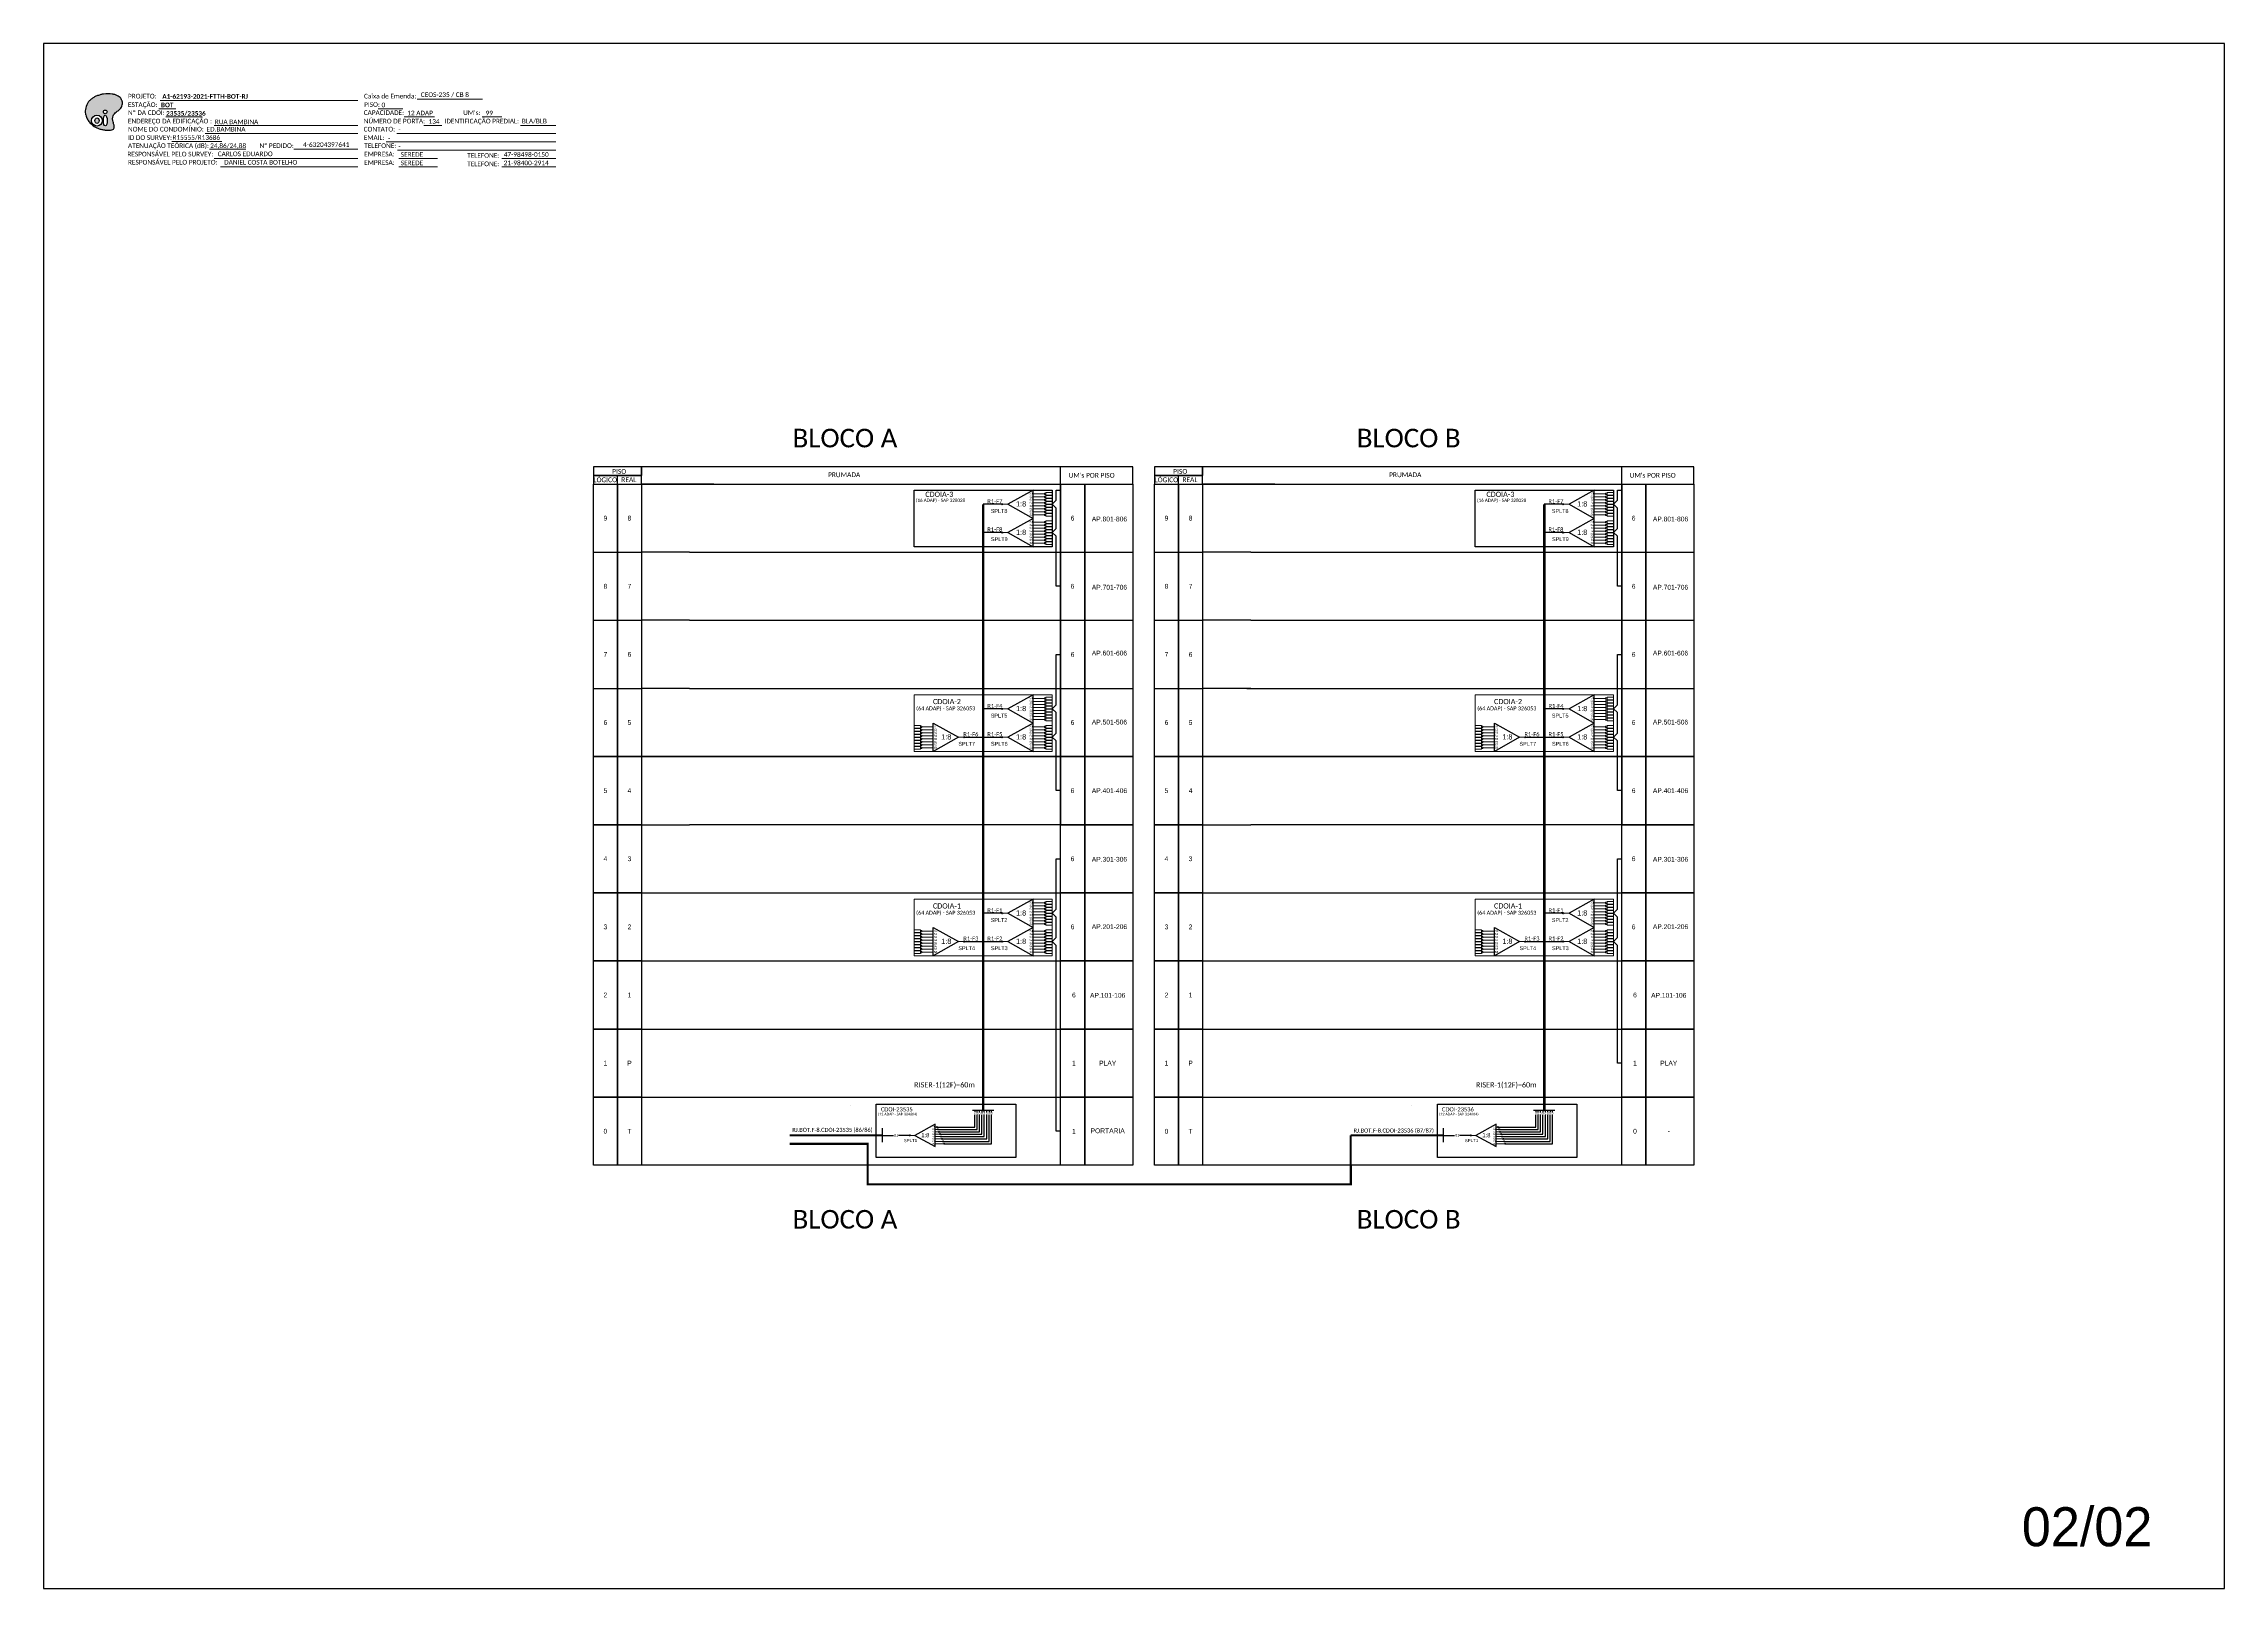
# Paper-space layout 'CDOI-23535-23536' of a CAD drawing. Extents: x 1042 to 2895, y 14 to 608.
# Drawn here: x 2057 to 2895, y 14 to 608 of the extents above; entities that cross this region are included whole.
import ezdxf
from ezdxf.enums import TextEntityAlignment as Align

# ---------------------------------------------------------------- set-up
doc = ezdxf.new("R2010")
doc.units = ezdxf.units.DM
doc.header["$MEASUREMENT"] = 0
doc.header["$PDMODE"] = 33
doc.header["$PDSIZE"] = 1e-05
doc.layers.add('cerco área', color=2, linetype='Continuous')
doc.styles.add('ARIAL', font='arial.ttf')
doc.styles.add('MtXpl_Calibri', font='calibri.ttf')
doc.styles.add('WMF-Calibri0', font='calibri.ttf')
doc.styles.add('WMF-Calibri1', font='calibrib.ttf')
doc.linetypes.add('FENCELINE1', pattern='A,0.25,-0.1,[133,ltypeshp.shx,S=0.1,R=0,X=-0.1,Y=0],-0.1,1', length=1.45)

# ---------------------------------------------------------------- blocks, each defined once
blk = doc.blocks.new('LEG_64ADAP_ESQ')
blk.add_point((0, 0))
at = {"color": 1, "style": 'WMF-Calibri0', "flags": 4}
blk.add_attdef('MODELO', text='', height=1.5, dxfattribs=at).set_placement((-1.47, -5.97), align=Align.CENTER)
blk.add_attdef('CDO', (-4.08, -3.61), '', height=2, dxfattribs=at)
blk = doc.blocks.new('SPLITTER_')
blk.add_point((0, 0))
at = {"style": 'ARIAL', "flags": 4}
blk.add_attdef('SPLT', (0, -3.26), '', height=1.5, dxfattribs=at)
blk = doc.blocks.new('A$C415C251F')
at = {"color": 3}
blk.add_point((0, 0), dxfattribs=at)
blk = doc.blocks.new('LEG_CDOIA8_C-SPLT_ESQ')
at = {"color": 3, "extrusion": (0, 0, -1), "xscale": -1, "zscale": -1}
blk.add_blockref('A$C415C251F', (0, 0), dxfattribs=at)
at = {"color": 1, "style": 'WMF-Calibri0', "flags": 4}
blk.add_attdef('MODELO', text='', height=1.5, dxfattribs=at).set_placement((22.5, -4.5), align=Align.CENTER)
blk.add_attdef('CDO', (21.4, -2.6), '', height=2, dxfattribs=at)
at = {"style": 'ARIAL', "flags": 4}
blk.add_attdef('SPLITAGEM', text='', height=1.5, dxfattribs=at).set_placement((18.6, -12.6), align=Align.CENTER)
blk = doc.blocks.new('SPLT_1-8_DIV_DIR')
h = blk.add_hatch(color=3)
h.dxf.hatch_style = 1
edge = h.paths.add_edge_path()
edge.add_arc((12.8, 4), 0.242, 0, 360)
h = blk.add_hatch(color=3)
h.dxf.hatch_style = 1
edge = h.paths.add_edge_path()
edge.add_arc((13.3, 2.9), 0.242, 0, 360)
h = blk.add_hatch(color=3)
h.dxf.hatch_style = 1
edge = h.paths.add_edge_path()
edge.add_arc((13.8, 1.7), 0.242, 0, 360)
h = blk.add_hatch(color=3)
h.dxf.hatch_style = 1
edge = h.paths.add_edge_path()
edge.add_arc((14.3, 0.6), 0.242, 0, 360)
h = blk.add_hatch(color=3)
h.dxf.hatch_style = 1
edge = h.paths.add_edge_path()
edge.add_arc((14.8, -0.6), 0.242, 0, 360)
h = blk.add_hatch(color=3)
h.dxf.hatch_style = 1
edge = h.paths.add_edge_path()
edge.add_arc((15.3, -1.7), 0.242, 0, 360)
h = blk.add_hatch(color=3)
h.dxf.hatch_style = 1
edge = h.paths.add_edge_path()
edge.add_arc((15.8, -2.9), 0.242, 0, 360)
h = blk.add_hatch(color=3)
h.dxf.hatch_style = 1
edge = h.paths.add_edge_path()
edge.add_arc((16.3, -4), 0.242, 0, 360)
at = {"color": 1, "lineweight": 0}
blk.add_lwpolyline([(2.2, 0), (0, 0)], dxfattribs=at)
at = {"color": 1}
blk.add_lwpolyline([(11.9, 5.4), (2.2, 0), (11.9, -5.4), (11.9, 5.4)], dxfattribs=at)
at = {"color": 7, "lineweight": 0}
for points in [[(12.8, 4), (11.9, 4)], [(11.9, 2.9), (13.3, 2.9)], [(11.9, 1.7), (13.8, 1.7)], [(11.9, 0.6), (14.3, 0.6)], [(11.9, -0.6), (14.8, -0.6)], [(11.9, -1.7), (15.3, -1.7)], [(11.9, -2.9), (15.8, -2.9)], [(11.9, -4), (16.3, -4)]]:
    blk.add_lwpolyline(points, dxfattribs=at)
at = {"color": 3}
for centre in [(12.8, 4), (13.3, 2.9), (13.8, 1.7), (14.3, 0.6), (14.8, -0.6), (15.3, -1.7), (15.8, -2.9), (16.3, -4)]:
    blk.add_circle(centre, 0.242, dxfattribs=at)
at = {"color": 1, "style": 'ARIAL'}
for s, height, p in [('1:8', 2, (5.3, -0.9)), ('S1', 0.75, (10.5, 3.8)), ('S2', 0.75, (10.5, 2.6)), ('S3', 0.75, (10.5, 1.4)), ('S4', 0.75, (10.5, 0.2)), ('S5', 0.75, (10.5, -1)), ('S6', 0.75, (10.5, -2.1)), ('S7', 0.75, (10.5, -3.2)), ('S8', 0.75, (10.5, -4.4))]:
    blk.add_text(s, height=height, dxfattribs=at).set_placement(p)
blk = doc.blocks.new('OI')
h = blk.add_hatch(color=40)
edge = h.paths.add_edge_path()
edge.add_spline(control_points=[(4.35, -0.67), (3.92, -0.99), (3.26, -1.5), (2.81, -2.59), (2.9, -3.5), (3.06, -4.27), (3.31, -4.85), (3.37, -5.39), (3.4, -5.88), (3.2, -6.4), (2.54, -6.61), (1.65, -6.63), (0.55, -6.67), (-0.56, -6.42), (-1.61, -6.14), (-2.77, -5.61), (-3.92, -4.77), (-4.89, -3.7), (-5.34, -2.65), (-5.6, -1.94), (-5.85, -0.96), (-5.71, 0.47), (-5.1, 2.02), (-4.14, 3.02), (-3.3, 3.61), (-2.37, 4.16), (-1.36, 4.44), (-0.56, 4.7), (0.79, 4.85), (2.24, 4.97), (3.79, 4.57), (4.67, 4.21), (5.44, 3.65), (5.76, 2.99), (6.03, 2.21), (6.01, 1.46), (5.72, 0.64), (5.31, 0.08), (4.88, -0.38), (4.51, -0.55), (4.35, -0.67)], knot_values=[0, 0, 0, 0, 1.60434, 2.417191, 3.427595, 4.282808, 4.776746, 5.304182, 5.888771, 6.258406, 6.858137, 7.79129, 8.986195, 10.124242, 11.187857, 12.242908, 13.953784, 15.414161, 16.515391, 17.349188, 17.675853, 19.552021, 21.515531, 22.568638, 23.63245, 24.621084, 25.782718, 26.745347, 27.142653, 29.870543, 31.004649, 31.921532, 32.709589, 33.801391, 34.042471, 35.192333, 35.971461, 36.628871, 37.254359, 37.836911, 37.836911, 37.836911, 37.836911], degree=3, periodic=0)
h.paths.add_polyline_path([(1.13, -0.87, -1), (-0.04, -0.87, -1)], flags=16)
edge = h.paths.add_edge_path(flags=16)
edge.add_ellipse((0.56, -3.59), major_axis=(-0.02, 1.71), ratio=0.361305, start_angle=0, end_angle=360)
h.paths.add_polyline_path([(-0.36, -3.62, -1), (-3.8, -3.62, -1)], flags=16)
edge = h.paths.add_edge_path(flags=0)
edge.add_ellipse((-2.08, -3.62), major_axis=(0, 0.885), ratio=0.758294, start_angle=0, end_angle=360)
at = {"color": 40}
for centre, radius in [((-2.08, -3.62), 1.72), ((0.54, -0.87), 0.587)]:
    blk.add_circle(centre, radius, dxfattribs=at)
blk.add_ellipse((-2.08, -3.62), major_axis=(0, 0.885), ratio=0.758294, start_param=-3.141592653589792, end_param=3.141592653589792, dxfattribs=at)
blk.add_ellipse((0.56, -3.59), major_axis=(-0.02, 1.71), ratio=0.361305, dxfattribs=at)
at = {"color": 40, "start_tangent": (-0.800898, -0.598801), "end_tangent": (-0.800898, -0.598801)}
blk.add_spline([(4.35, -0.67), (3.2, -1.78), (2.9, -2.54), (2.92, -3.55), (3.12, -4.38), (3.28, -4.85), (3.37, -5.37), (3.35, -5.95), (3.2, -6.29), (2.66, -6.55), (1.73, -6.63), (0.54, -6.62), (-0.58, -6.41), (-1.6, -6.11), (-2.56, -5.67), (-3.95, -4.67), (-4.89, -3.56), (-5.37, -2.56), (-5.64, -1.78), (-5.72, -1.46), (-5.63, 0.42), (-4.84, 2.22), (-4.13, 2.99), (-3.27, 3.62), (-2.4, 4.09), (-1.3, 4.47), (-0.37, 4.72), (0.02, 4.77), (2.75, 4.8), (3.85, 4.53), (4.69, 4.16), (5.31, 3.68), (5.85, 2.73), (5.93, 2.5), (5.94, 1.35), (5.67, 0.62), (5.29, 0.08), (4.84, -0.36), (4.35, -0.67)], degree=3, dxfattribs=at)

psp = doc.layouts.new('CDOI-23535-23536')

# ---------------------------------------------------------------- hatches: boundary and pattern name
h = psp.add_hatch(color=3)
h.dxf.hatch_style = 1
edge = h.paths.add_edge_path()
edge.add_arc((2425.39, 430.81), 0.205, 0, 360)
h = psp.add_hatch(color=3)
h.dxf.hatch_style = 1
edge = h.paths.add_edge_path()
edge.add_arc((2641.14, 430.81), 0.205, 0, 360)
h = psp.add_hatch(color=3)
h.dxf.hatch_style = 1
edge = h.paths.add_edge_path()
edge.add_arc((2425.39, 419.91), 0.205, 0, 360)
h = psp.add_hatch(color=3)
h.dxf.hatch_style = 1
edge = h.paths.add_edge_path()
edge.add_arc((2641.14, 419.91), 0.205, 0, 360)
h = psp.add_hatch(color=3)
h.dxf.hatch_style = 1
edge = h.paths.add_edge_path()
edge.add_arc((2425.39, 352.12), 0.205, 0, 360)
h = psp.add_hatch(color=3)
h.dxf.hatch_style = 1
edge = h.paths.add_edge_path()
edge.add_arc((2641.15, 352.12), 0.205, 0, 360)
h = psp.add_hatch(color=3)
h.dxf.hatch_style = 1
edge = h.paths.add_edge_path()
edge.add_arc((2410.79, 341.22), 0.205, 0, 360)
h = psp.add_hatch(color=3)
h.dxf.hatch_style = 1
edge = h.paths.add_edge_path()
edge.add_arc((2425.39, 341.22), 0.205, 0, 360)
h = psp.add_hatch(color=3)
h.dxf.hatch_style = 1
edge = h.paths.add_edge_path()
edge.add_arc((2626.54, 341.22), 0.205, 0, 360)
h = psp.add_hatch(color=3)
h.dxf.hatch_style = 1
edge = h.paths.add_edge_path()
edge.add_arc((2641.15, 341.22), 0.205, 0, 360)
h = psp.add_hatch(color=3)
h.dxf.hatch_style = 1
edge = h.paths.add_edge_path()
edge.add_arc((2425.39, 273.53), 0.205, 0, 360)
h = psp.add_hatch(color=3)
h.dxf.hatch_style = 1
edge = h.paths.add_edge_path()
edge.add_arc((2641.15, 273.53), 0.205, 0, 360)
h = psp.add_hatch(color=3)
h.dxf.hatch_style = 1
edge = h.paths.add_edge_path()
edge.add_arc((2410.79, 262.64), 0.205, 0, 360)
h = psp.add_hatch(color=3)
h.dxf.hatch_style = 1
edge = h.paths.add_edge_path()
edge.add_arc((2425.39, 262.64), 0.205, 0, 360)
h = psp.add_hatch(color=3)
h.dxf.hatch_style = 1
edge = h.paths.add_edge_path()
edge.add_arc((2626.54, 262.64), 0.205, 0, 360)
h = psp.add_hatch(color=3)
h.dxf.hatch_style = 1
edge = h.paths.add_edge_path()
edge.add_arc((2641.15, 262.64), 0.205, 0, 360)
h = psp.add_hatch(color=3)
h.dxf.hatch_style = 1
edge = h.paths.add_edge_path()
edge.add_arc((2389.84, 188.14), 0.205, 0, 360)
h = psp.add_hatch(color=3)
h.dxf.hatch_style = 1
edge = h.paths.add_edge_path()
edge.add_arc((2605.6, 188.14), 0.205, 0, 360)

# ---------------------------------------------------------------- linework, layer by layer
at = {"color": 0}
for p, q in [((2268.19, 438.58), (2277.44, 438.58)), ((2268.19, 412.39), (2268.19, 438.58)), ((2268.19, 438.58), (2277.44, 438.58)), ((2277.44, 438.58), (2277.44, 412.39)), ((2277.44, 438.58), (2286.7, 438.58)), ((2277.44, 412.39), (2277.44, 438.58)), ((2277.44, 438.58), (2286.7, 438.58)), ((2286.7, 438.58), (2286.7, 412.39)), ((2305.22, 438.58), (2286.7, 438.58)), ((2286.7, 438.58), (2286.7, 412.39)), ((2305.22, 438.58), (2286.7, 438.58)), ((2314.48, 438.58), (2305.22, 438.58)), ((2314.48, 438.58), (2305.22, 438.58)), ((2314.48, 438.58), (2447.86, 438.58)), ((2314.48, 438.58), (2447.86, 438.58)), ((2447.86, 438.58), (2447.86, 412.39)), ((2447.86, 438.58), (2457.12, 438.58)), ((2447.86, 412.39), (2447.86, 438.58)), ((2447.86, 438.58), (2457.12, 438.58)), ((2457.12, 438.58), (2475.64, 438.58)), ((2457.12, 412.39), (2457.12, 438.58)), ((2457.12, 438.58), (2457.12, 412.39)), ((2457.12, 438.58), (2475.64, 438.58)), ((2475.64, 438.58), (2475.64, 412.39)), ((2483.94, 438.58), (2493.2, 438.58)), ((2483.94, 412.39), (2483.94, 438.58)), ((2483.94, 438.58), (2493.2, 438.58)), ((2493.2, 438.58), (2493.2, 412.39)), ((2493.2, 438.58), (2502.46, 438.58)), ((2493.2, 412.39), (2493.2, 438.58)), ((2493.2, 438.58), (2502.46, 438.58)), ((2502.46, 438.58), (2502.46, 412.39)), ((2520.97, 438.58), (2502.46, 438.58)), ((2502.46, 438.58), (2502.46, 412.39)), ((2520.97, 438.58), (2502.46, 438.58)), ((2530.23, 438.58), (2520.97, 438.58)), ((2530.23, 438.58), (2520.97, 438.58)), ((2530.23, 438.58), (2663.62, 438.58)), ((2530.23, 438.58), (2663.62, 438.58)), ((2663.62, 438.58), (2663.62, 412.39)), ((2663.62, 438.58), (2672.88, 438.58)), ((2663.62, 412.39), (2663.62, 438.58)), ((2663.62, 438.58), (2672.88, 438.58)), ((2672.88, 438.58), (2691.39, 438.58)), ((2672.88, 412.39), (2672.88, 438.58)), ((2672.88, 438.58), (2672.88, 412.39)), ((2672.88, 438.58), (2691.39, 438.58)), ((2691.39, 438.58), (2691.39, 412.39)), ((2268.19, 412.39), (2277.44, 412.39)), ((2268.19, 386.19), (2268.19, 412.39)), ((2277.44, 412.39), (2277.44, 386.19)), ((2277.44, 412.39), (2286.7, 412.39)), ((2277.44, 386.19), (2277.44, 412.39)), ((2286.7, 412.39), (2286.7, 386.19)), ((2305.22, 412.39), (2286.7, 412.39)), ((2286.7, 412.39), (2286.7, 386.19)), ((2305.22, 412.39), (2447.86, 412.39)), ((2447.86, 412.39), (2447.86, 386.19)), ((2447.86, 412.39), (2457.12, 412.39)), ((2447.86, 386.19), (2447.86, 412.39)), ((2457.12, 412.39), (2475.64, 412.39)), ((2457.12, 386.19), (2457.12, 412.39)), ((2457.12, 412.39), (2457.12, 386.19)), ((2475.64, 412.39), (2475.64, 384.7)), ((2483.94, 412.39), (2493.2, 412.39)), ((2483.94, 386.19), (2483.94, 412.39)), ((2493.2, 412.39), (2493.2, 386.19)), ((2493.2, 412.39), (2502.46, 412.39)), ((2493.2, 386.19), (2493.2, 412.39)), ((2502.46, 412.39), (2502.46, 386.19)), ((2520.97, 412.39), (2502.46, 412.39)), ((2502.46, 412.39), (2502.46, 386.19)), ((2520.97, 412.39), (2663.62, 412.39)), ((2663.62, 412.39), (2663.62, 386.19)), ((2663.62, 412.39), (2672.88, 412.39)), ((2663.62, 386.19), (2663.62, 412.39)), ((2672.88, 412.39), (2691.39, 412.39)), ((2672.88, 386.19), (2672.88, 412.39)), ((2672.88, 412.39), (2672.88, 386.19)), ((2691.39, 412.39), (2691.39, 384.7)), ((2268.19, 386.19), (2277.44, 386.19)), ((2268.19, 360), (2268.19, 386.19)), ((2277.44, 386.19), (2277.44, 360)), ((2277.44, 386.19), (2286.7, 386.19)), ((2277.44, 360), (2277.44, 386.19)), ((2286.7, 386.19), (2286.7, 360)), ((2305.22, 386.19), (2286.7, 386.19)), ((2286.7, 386.19), (2286.7, 360)), ((2305.22, 386.19), (2447.86, 386.19)), ((2447.86, 386.19), (2447.86, 360)), ((2447.86, 386.19), (2457.12, 386.19)), ((2447.86, 360), (2447.86, 386.19)), ((2457.12, 386.19), (2475.64, 386.19)), ((2457.12, 360), (2457.12, 386.19)), ((2457.12, 386.19), (2457.12, 360)), ((2483.94, 386.19), (2493.2, 386.19)), ((2483.94, 360), (2483.94, 386.19)), ((2493.2, 386.19), (2493.2, 360)), ((2493.2, 386.19), (2502.46, 386.19)), ((2493.2, 360), (2493.2, 386.19)), ((2502.46, 386.19), (2502.46, 360)), ((2520.97, 386.19), (2502.46, 386.19)), ((2502.46, 386.19), (2502.46, 360)), ((2520.97, 386.19), (2663.62, 386.19)), ((2663.62, 386.19), (2663.62, 360)), ((2663.62, 386.19), (2672.88, 386.19)), ((2663.62, 360), (2663.62, 386.19)), ((2672.88, 386.19), (2691.39, 386.19)), ((2672.88, 360), (2672.88, 386.19)), ((2672.88, 386.19), (2672.88, 360)), ((2475.64, 384.7), (2475.64, 358.51)), ((2691.39, 384.7), (2691.39, 358.51)), ((2268.19, 360), (2277.44, 360)), ((2268.19, 333.8), (2268.19, 360)), ((2277.44, 360), (2277.44, 333.8)), ((2277.44, 360), (2286.7, 360)), ((2277.44, 333.8), (2277.44, 360)), ((2286.7, 360), (2286.7, 333.8)), ((2305.22, 360), (2286.7, 360)), ((2286.7, 360), (2286.7, 333.8)), ((2305.22, 360), (2447.86, 360)), ((2447.86, 360), (2447.86, 333.8)), ((2447.86, 360), (2457.12, 360)), ((2447.86, 333.8), (2447.86, 360)), ((2457.12, 360), (2475.64, 360)), ((2457.12, 333.8), (2457.12, 360)), ((2457.12, 360), (2457.12, 333.8)), ((2475.64, 358.51), (2475.64, 332.31)), ((2483.94, 360), (2493.2, 360)), ((2483.94, 333.8), (2483.94, 360)), ((2493.2, 360), (2493.2, 333.8)), ((2493.2, 360), (2502.46, 360)), ((2493.2, 333.8), (2493.2, 360)), ((2502.46, 360), (2502.46, 333.8)), ((2520.97, 360), (2502.46, 360)), ((2502.46, 360), (2502.46, 333.8)), ((2519.51, 360), (2663.62, 360)), ((2663.62, 360), (2663.62, 333.8)), ((2663.62, 360), (2672.88, 360)), ((2663.62, 333.8), (2663.62, 360)), ((2672.88, 360), (2691.39, 360)), ((2672.88, 333.8), (2672.88, 360)), ((2672.88, 360), (2672.88, 333.8)), ((2691.39, 358.51), (2691.39, 332.31)), ((2268.19, 333.8), (2277.44, 333.8)), ((2268.19, 307.61), (2268.19, 333.8)), ((2277.44, 333.8), (2268.19, 333.8)), ((2277.44, 333.8), (2277.44, 307.61)), ((2277.44, 333.8), (2286.7, 333.8)), ((2277.44, 307.61), (2277.44, 333.8)), ((2286.7, 333.8), (2277.44, 333.8)), ((2286.7, 333.8), (2286.7, 307.61)), ((2305.22, 333.8), (2286.7, 333.8)), ((2286.7, 333.8), (2286.7, 307.61)), ((2286.7, 333.8), (2305.22, 333.8)), ((2305.22, 333.8), (2447.86, 333.8)), ((2447.86, 333.8), (2305.22, 333.8)), ((2447.86, 333.8), (2447.86, 307.61)), ((2447.86, 333.8), (2457.12, 333.8)), ((2447.86, 307.61), (2447.86, 333.8)), ((2457.12, 333.8), (2447.86, 333.8)), ((2457.12, 333.8), (2475.64, 333.8)), ((2457.12, 307.61), (2457.12, 333.8)), ((2457.12, 333.8), (2457.12, 307.61)), ((2475.64, 333.8), (2457.12, 333.8)), ((2475.64, 332.31), (2475.64, 306.12)), ((2483.94, 333.8), (2493.2, 333.8)), ((2483.94, 307.61), (2483.94, 333.8)), ((2493.2, 333.8), (2483.94, 333.8)), ((2493.2, 333.8), (2493.2, 307.61)), ((2493.2, 333.8), (2502.46, 333.8)), ((2493.2, 307.61), (2493.2, 333.8)), ((2502.46, 333.8), (2493.2, 333.8)), ((2502.46, 333.8), (2502.46, 307.61)), ((2520.97, 333.8), (2502.46, 333.8)), ((2502.46, 333.8), (2502.46, 307.61)), ((2502.46, 333.8), (2520.97, 333.8)), ((2520.97, 333.8), (2663.62, 333.8)), ((2663.62, 333.8), (2520.97, 333.8)), ((2663.62, 333.8), (2663.62, 307.61)), ((2663.62, 333.8), (2672.88, 333.8)), ((2663.62, 307.61), (2663.62, 333.8)), ((2672.88, 333.8), (2663.62, 333.8)), ((2672.88, 333.8), (2691.39, 333.8)), ((2672.88, 307.61), (2672.88, 333.8)), ((2672.88, 333.8), (2672.88, 307.61)), ((2691.39, 333.8), (2672.88, 333.8)), ((2691.39, 332.31), (2691.39, 306.12)), ((2277.44, 307.61), (2268.19, 307.61)), ((2286.7, 307.61), (2277.44, 307.61)), ((2286.7, 307.61), (2305.22, 307.61)), ((2447.86, 307.61), (2305.22, 307.61)), ((2457.12, 307.61), (2447.86, 307.61)), ((2475.64, 307.61), (2457.12, 307.61)), ((2493.2, 307.61), (2483.94, 307.61)), ((2502.46, 307.61), (2493.2, 307.61)), ((2502.46, 307.61), (2520.97, 307.61)), ((2663.62, 307.61), (2520.97, 307.61)), ((2672.88, 307.61), (2663.62, 307.61)), ((2691.39, 307.61), (2672.88, 307.61)), ((2286.7, 202.83), (2447.86, 202.83)), ((2447.86, 202.83), (2457.12, 202.83)), ((2447.86, 176.63), (2447.86, 202.83)), ((2457.12, 202.83), (2475.64, 202.83)), ((2457.12, 176.63), (2457.12, 202.83)), ((2457.12, 202.83), (2457.12, 176.63)), ((2475.64, 202.83), (2475.64, 176.63)), ((2502.46, 202.83), (2663.62, 202.83)), ((2663.62, 202.83), (2672.88, 202.83)), ((2663.62, 176.63), (2663.62, 202.83)), ((2672.88, 202.83), (2691.39, 202.83)), ((2672.88, 176.63), (2672.88, 202.83)), ((2672.88, 202.83), (2672.88, 176.63)), ((2691.39, 202.83), (2691.39, 176.63)), ((2447.86, 176.63), (2286.7, 176.63)), ((2457.12, 176.63), (2447.86, 176.63)), ((2475.64, 176.63), (2457.12, 176.63)), ((2663.62, 176.63), (2502.46, 176.63)), ((2672.88, 176.63), (2663.62, 176.63)), ((2691.39, 176.63), (2672.88, 176.63))]:
    psp.add_line(p, q, dxfattribs=at)
for points in [[(2056.8, 13.95), (2895.36, 13.95), (2895.36, 607.95), (2056.8, 607.95), (2056.8, 13.95)], [(2286.7, 438.58), (2475.64, 438.58), (2475.64, 445.16), (2286.7, 445.16), (2286.7, 445.16), (2286.7, 441.87)], [(2447.85, 438.58), (2447.85, 445.16)], [(2502.46, 438.58), (2691.39, 438.58), (2691.39, 445.16), (2502.46, 445.16), (2502.46, 445.16), (2502.46, 441.87)], [(2663.61, 438.58), (2663.61, 445.16)], [(2277.44, 438.58), (2277.44, 441.87)], [(2493.2, 438.58), (2493.2, 441.87)], [(2286.7, 281.41), (2447.86, 281.41)], [(2502.46, 281.41), (2663.62, 281.41)], [(2286.7, 255.22), (2447.86, 255.22)], [(2502.46, 255.22), (2663.62, 255.22)], [(2286.7, 229.02), (2447.86, 229.02)], [(2502.46, 229.02), (2663.62, 229.02)]]:
    psp.add_lwpolyline(points)
at = {"color": 7, "lineweight": 0}
for points in [[(2101.12, 582.82), (2107.67, 582.82)], [(2101.64, 586.1), (2177.61, 586.1)], [(2103.78, 579.75), (2117.73, 579.75)], [(2185.41, 582.86), (2194.89, 582.86)], [(2195.46, 579.75), (2207.07, 579.75)], [(2200.45, 586.59), (2225.58, 586.59)], [(2225.4, 579.75), (2233.06, 579.75)], [(2106.1, 570.34), (2125.34, 570.34)], [(2118.94, 573.4), (2177.61, 573.4)], [(2122.35, 576.52), (2177.61, 576.52)], [(2192.57, 573.4), (2253.8, 573.4)], [(2203.04, 576.52), (2209.98, 576.52)], [(2240.21, 576.52), (2253.77, 576.52)], [(2120.64, 567.37), (2134.58, 567.37)], [(2122.35, 563.82), (2177.61, 563.82)], [(2152.97, 567.38), (2177.46, 567.38)], [(2153.47, 567.38), (2177.62, 567.38)], [(2188.53, 570.17), (2253.8, 570.17)], [(2192.82, 566.93), (2253.8, 566.93)], [(2193.43, 563.82), (2208.22, 563.82)], [(2233.03, 563.82), (2253.8, 563.82)], [(2124.84, 560.58), (2177.61, 560.58)], [(2193.43, 560.58), (2208.22, 560.58)], [(2233.03, 560.58), (2253.8, 560.58)]]:
    psp.add_lwpolyline(points, dxfattribs=at)
for points in [[(2268.19, 441.87), (2286.7, 441.87), (2286.7, 445.16), (2268.19, 445.16)], [(2483.94, 441.87), (2502.46, 441.87), (2502.46, 445.16), (2483.94, 445.16)], [(2268.19, 438.58), (2286.7, 438.58), (2286.7, 441.87), (2268.19, 441.87)], [(2483.94, 438.58), (2502.46, 438.58), (2502.46, 441.87), (2483.94, 441.87)]]:
    psp.add_lwpolyline(points, close=True)
at = {"color": 1}
for points in [[(2444.65, 414.46), (2444.65, 414.46), (2444.65, 414.46), (2391.52, 414.46), (2391.52, 436.26), (2391.52, 436.26)], [(2437.28, 436.26), (2427.61, 430.81), (2437.28, 425.36), (2437.28, 436.26)], [(2660.4, 414.46), (2660.4, 414.46), (2660.4, 414.46), (2607.27, 414.46), (2607.27, 436.26), (2607.27, 436.26)], [(2653.03, 436.26), (2643.37, 430.81), (2653.03, 425.36), (2653.03, 436.26)], [(2437.28, 425.36), (2427.61, 419.91), (2437.28, 414.46), (2437.28, 425.36)], [(2653.03, 425.36), (2643.37, 419.91), (2653.03, 414.46), (2653.03, 425.36)], [(2437.28, 357.57), (2427.61, 352.12), (2437.28, 346.67), (2437.28, 357.57)], [(2653.03, 357.57), (2643.37, 352.12), (2653.03, 346.67), (2653.03, 357.57)], [(2398.89, 346.67), (2408.55, 341.22), (2398.89, 335.77), (2398.89, 346.67)], [(2437.28, 346.67), (2427.61, 341.22), (2437.28, 335.77), (2437.28, 346.67)], [(2614.64, 346.67), (2624.31, 341.22), (2614.64, 335.77), (2614.64, 346.67)], [(2653.03, 346.67), (2643.37, 341.22), (2653.03, 335.77), (2653.03, 346.67)], [(2437.28, 278.98), (2427.61, 273.53), (2437.28, 268.08), (2437.28, 278.98)], [(2653.03, 278.98), (2643.37, 273.53), (2653.03, 268.08), (2653.03, 278.98)], [(2398.89, 268.08), (2408.55, 262.64), (2398.89, 257.19), (2398.89, 268.08)], [(2437.28, 268.08), (2427.61, 262.64), (2437.28, 257.19), (2437.28, 268.08)], [(2614.64, 268.08), (2624.31, 262.64), (2614.64, 257.19), (2614.64, 268.08)], [(2653.03, 268.08), (2643.37, 262.64), (2653.03, 257.19), (2653.03, 268.08)], [(2379.37, 185.59), (2379.37, 190.97)], [(2595.13, 185.59), (2595.13, 190.97)]]:
    psp.add_lwpolyline(points, dxfattribs=at)
for points in [[(2391.52, 436.26), (2444.65, 436.26), (2444.65, 414.46), (2391.52, 414.46)], [(2607.27, 436.26), (2660.4, 436.26), (2660.4, 414.46), (2607.27, 414.46)], [(2376.99, 200.08), (2430.63, 200.08), (2430.63, 179.61), (2376.99, 179.61)], [(2592.75, 200.08), (2646.39, 200.08), (2646.39, 179.61), (2592.75, 179.61)]]:
    psp.add_lwpolyline(points, close=True, dxfattribs=at)
at = {"color": 3}
for points in [[(2446.21, 422.66), (2446.21, 422.66), (2446.21, 429.38), (2444.65, 430.89), (2446.21, 432.4), (2446.21, 436.3), (2447.87, 436.3)], [(2661.97, 422.66), (2661.97, 422.66), (2661.97, 429.38), (2660.4, 430.89), (2661.97, 432.4), (2661.97, 436.3), (2663.62, 436.3)], [(2447.86, 399.29), (2446.21, 399.29), (2446.21, 418.49), (2444.65, 420), (2446.21, 421.5), (2446.21, 422.66)], [(2663.62, 399.29), (2661.97, 399.29), (2661.97, 418.49), (2660.4, 420), (2661.97, 421.5), (2661.97, 422.66)], [(2446.21, 343.97), (2446.21, 343.97), (2446.21, 350.69), (2444.65, 352.2), (2446.21, 353.71), (2446.21, 373.09), (2447.86, 373.09)], [(2661.97, 343.97), (2661.97, 343.97), (2661.97, 350.69), (2660.4, 352.2), (2661.97, 353.71), (2661.97, 373.09), (2663.62, 373.09)], [(2447.86, 320.7), (2446.21, 320.7), (2446.21, 339.8), (2444.65, 341.3), (2446.21, 342.81), (2446.21, 343.97)], [(2663.62, 320.7), (2661.97, 320.7), (2661.97, 339.8), (2660.4, 341.3), (2661.97, 342.81), (2661.97, 343.97)], [(2446.21, 265.39), (2446.21, 265.39), (2446.21, 272.11), (2444.65, 273.62), (2446.21, 275.12), (2446.21, 294.51), (2447.86, 294.51)], [(2661.97, 265.39), (2661.97, 265.39), (2661.97, 272.11), (2660.4, 273.62), (2661.97, 275.12), (2661.97, 294.51), (2663.62, 294.51)], [(2447.86, 189.73), (2446.21, 189.73), (2446.21, 261.21), (2444.65, 262.72), (2446.21, 264.23), (2446.21, 265.39)], [(2663.62, 215.92), (2661.97, 215.92), (2661.97, 261.21), (2660.4, 262.72), (2661.97, 264.23), (2661.97, 265.39)], [(2379.37, 188.14), (2383.62, 188.14), (2383.62, 188.14)], [(2389.64, 188.14), (2385.49, 188.14)], [(2595.13, 188.14), (2599.38, 188.14), (2599.38, 188.14)], [(2605.39, 188.14), (2601.24, 188.14)]]:
    psp.add_lwpolyline(points, dxfattribs=at)
at = {"color": 5, "const_width": 1}
for points in [[(2418.08, 341.22), (2418.08, 430.81)], [(2633.84, 341.22), (2633.84, 430.81)], [(2418.08, 341.22), (2418.08, 197.81)], [(2633.84, 341.22), (2633.84, 197.81)]]:
    psp.add_lwpolyline(points, dxfattribs=at)
at = {"color": 5}
for points in [[(2425.18, 430.81), (2418.08, 430.81)], [(2640.94, 430.81), (2633.84, 430.81)], [(2425.18, 419.91), (2418.08, 419.91)], [(2640.94, 419.91), (2633.84, 419.91)], [(2425.39, 352.12), (2418.08, 352.12)], [(2641.14, 352.12), (2633.84, 352.12)], [(2410.78, 341.22), (2425.39, 341.22)], [(2626.53, 341.22), (2641.14, 341.22)], [(2425.39, 273.53), (2418.08, 273.53)], [(2641.14, 273.53), (2633.84, 273.53)], [(2410.78, 262.64), (2425.39, 262.64)], [(2626.53, 262.64), (2641.14, 262.64)], [(2400.26, 191.36), (2414.83, 191.36), (2414.83, 195.99)], [(2400.66, 190.44), (2415.75, 190.44), (2415.75, 195.99)], [(2401.06, 189.52), (2416.67, 189.52), (2416.67, 195.99)], [(2401.46, 188.6), (2417.6, 188.6), (2417.6, 195.99)], [(2401.86, 187.68), (2418.52, 187.68), (2418.52, 195.99)], [(2402.26, 186.75), (2419.44, 186.75), (2419.44, 195.99)], [(2402.66, 185.83), (2420.36, 185.83), (2420.36, 195.99)], [(2403.06, 184.91), (2421.28, 184.91), (2421.28, 195.99)], [(2414, 197.81), (2422.16, 197.81)], [(2414.83, 197.81), (2414.83, 197.12)], [(2415.75, 197.11), (2415.75, 197.81)], [(2416.67, 197.1), (2416.67, 197.79)], [(2417.6, 197.81), (2417.6, 197.12)], [(2418.51, 197.11), (2418.51, 197.81)], [(2419.43, 197.1), (2419.43, 197.8)], [(2420.36, 197.81), (2420.36, 197.12)], [(2421.28, 197.11), (2421.28, 197.81)], [(2616.02, 191.36), (2630.59, 191.36), (2630.59, 195.99)], [(2616.42, 190.44), (2631.51, 190.44), (2631.51, 195.99)], [(2616.82, 189.52), (2632.43, 189.52), (2632.43, 195.99)], [(2617.22, 188.6), (2633.35, 188.6), (2633.35, 195.99)], [(2617.62, 187.68), (2634.27, 187.68), (2634.27, 195.99)], [(2618.02, 186.75), (2635.19, 186.75), (2635.19, 195.99)], [(2618.42, 185.83), (2636.12, 185.83), (2636.12, 195.99)], [(2618.82, 184.91), (2637.04, 184.91), (2637.04, 195.99)], [(2629.75, 197.81), (2637.92, 197.81)], [(2630.59, 197.81), (2630.59, 197.12)], [(2631.51, 197.11), (2631.51, 197.81)], [(2632.43, 197.1), (2632.43, 197.79)], [(2633.35, 197.81), (2633.35, 197.12)], [(2634.27, 197.11), (2634.27, 197.81)], [(2635.19, 197.1), (2635.19, 197.8)], [(2636.12, 197.81), (2636.12, 197.12)], [(2637.04, 197.11), (2637.04, 197.81)]]:
    psp.add_lwpolyline(points, dxfattribs=at)
at = {"color": 1, "lineweight": 0}
for points in [[(2427.61, 430.81), (2425.39, 430.81)], [(2643.37, 430.81), (2641.14, 430.81)], [(2427.61, 419.91), (2425.39, 419.91)], [(2643.37, 419.91), (2641.14, 419.91)], [(2427.61, 352.12), (2425.39, 352.12)], [(2643.37, 352.12), (2641.14, 352.12)], [(2408.55, 341.22), (2410.78, 341.22)], [(2427.61, 341.22), (2425.39, 341.22)], [(2624.31, 341.22), (2626.53, 341.22)], [(2643.37, 341.22), (2641.14, 341.22)], [(2427.61, 273.53), (2425.39, 273.53)], [(2643.37, 273.53), (2641.14, 273.53)], [(2408.55, 262.64), (2410.78, 262.64)], [(2427.61, 262.64), (2425.39, 262.64)], [(2624.31, 262.64), (2626.53, 262.64)], [(2643.37, 262.64), (2641.14, 262.64)]]:
    psp.add_lwpolyline(points, dxfattribs=at)
at = {"color": 3, "lineweight": 0}
for points in [[(2441.65, 434.85), (2437.28, 434.85)], [(2437.28, 433.69), (2441.65, 433.69)], [(2437.28, 432.54), (2441.65, 432.54)], [(2437.28, 431.39), (2441.65, 431.39)], [(2437.28, 430.23), (2441.65, 430.23)], [(2437.28, 429.08), (2441.65, 429.08)], [(2437.28, 427.93), (2441.65, 427.93)], [(2442.23, 435.34), (2442.23, 434.35)], [(2442.23, 435.34), (2444.65, 435.34)], [(2442.23, 434.35), (2444.65, 434.35)], [(2442.23, 434.19), (2442.23, 433.2)], [(2442.23, 434.19), (2444.65, 434.19)], [(2442.23, 433.2), (2444.65, 433.2)], [(2442.23, 433.03), (2442.23, 432.05)], [(2442.23, 433.03), (2444.65, 433.03)], [(2442.23, 432.05), (2444.65, 432.05)], [(2442.23, 431.88), (2442.23, 430.89)], [(2442.23, 431.88), (2444.65, 431.88)], [(2442.23, 430.89), (2444.65, 430.89)], [(2442.23, 430.73), (2442.23, 429.74)], [(2442.23, 430.73), (2444.65, 430.73)], [(2442.23, 429.74), (2444.65, 429.74)], [(2442.23, 429.57), (2442.23, 428.59)], [(2442.23, 429.57), (2444.65, 429.57)], [(2442.23, 428.59), (2444.65, 428.59)], [(2442.23, 428.42), (2442.23, 427.43)], [(2442.23, 428.42), (2444.65, 428.42)], [(2657.41, 434.85), (2653.03, 434.85)], [(2653.03, 433.69), (2657.41, 433.69)], [(2653.03, 432.54), (2657.41, 432.54)], [(2653.03, 431.39), (2657.41, 431.39)], [(2653.03, 430.23), (2657.41, 430.23)], [(2653.03, 429.08), (2657.41, 429.08)], [(2653.03, 427.93), (2657.41, 427.93)], [(2657.99, 435.34), (2657.99, 434.35)], [(2657.99, 435.34), (2660.4, 435.34)], [(2657.99, 434.35), (2660.4, 434.35)], [(2657.99, 434.19), (2657.99, 433.2)], [(2657.99, 434.19), (2660.4, 434.19)], [(2657.99, 433.2), (2660.4, 433.2)], [(2657.99, 433.03), (2657.99, 432.05)], [(2657.99, 433.03), (2660.4, 433.03)], [(2657.99, 432.05), (2660.4, 432.05)], [(2657.99, 431.88), (2657.99, 430.89)], [(2657.99, 431.88), (2660.4, 431.88)], [(2657.99, 430.89), (2660.4, 430.89)], [(2657.99, 430.73), (2657.99, 429.74)], [(2657.99, 430.73), (2660.4, 430.73)], [(2657.99, 429.74), (2660.4, 429.74)], [(2657.99, 429.57), (2657.99, 428.59)], [(2657.99, 429.57), (2660.4, 429.57)], [(2657.99, 428.59), (2660.4, 428.59)], [(2657.99, 428.42), (2657.99, 427.43)], [(2657.99, 428.42), (2660.4, 428.42)], [(2437.28, 426.77), (2441.65, 426.77)], [(2441.65, 423.95), (2437.28, 423.95)], [(2437.28, 422.8), (2441.65, 422.8)], [(2437.28, 421.64), (2441.65, 421.64)], [(2437.28, 420.49), (2441.65, 420.49)], [(2437.28, 419.34), (2441.65, 419.34)], [(2442.23, 427.43), (2444.65, 427.43)], [(2442.23, 427.27), (2442.23, 426.28)], [(2442.23, 427.27), (2444.65, 427.27)], [(2442.23, 426.28), (2444.65, 426.28)], [(2442.23, 424.44), (2442.23, 423.46)], [(2442.23, 424.44), (2444.65, 424.44)], [(2442.23, 423.46), (2444.65, 423.46)], [(2442.23, 423.29), (2442.23, 422.3)], [(2442.23, 423.29), (2444.65, 423.29)], [(2442.23, 422.3), (2444.65, 422.3)], [(2442.23, 422.14), (2442.23, 421.15)], [(2442.23, 422.14), (2444.65, 422.14)], [(2442.23, 421.15), (2444.65, 421.15)], [(2442.23, 420.98), (2442.23, 420)], [(2442.23, 420.98), (2444.65, 420.98)], [(2442.23, 420), (2444.65, 420)], [(2442.23, 419.83), (2442.23, 418.84)], [(2442.23, 419.83), (2444.65, 419.83)], [(2653.03, 426.77), (2657.41, 426.77)], [(2657.41, 423.95), (2653.03, 423.95)], [(2653.03, 422.8), (2657.41, 422.8)], [(2653.03, 421.64), (2657.41, 421.64)], [(2653.03, 420.49), (2657.41, 420.49)], [(2653.03, 419.34), (2657.41, 419.34)], [(2657.99, 427.43), (2660.4, 427.43)], [(2657.99, 427.27), (2657.99, 426.28)], [(2657.99, 427.27), (2660.4, 427.27)], [(2657.99, 426.28), (2660.4, 426.28)], [(2657.99, 424.44), (2657.99, 423.46)], [(2657.99, 424.44), (2660.4, 424.44)], [(2657.99, 423.46), (2660.4, 423.46)], [(2657.99, 423.29), (2657.99, 422.3)], [(2657.99, 423.29), (2660.4, 423.29)], [(2657.99, 422.3), (2660.4, 422.3)], [(2657.99, 422.14), (2657.99, 421.15)], [(2657.99, 422.14), (2660.4, 422.14)], [(2657.99, 421.15), (2660.4, 421.15)], [(2657.99, 420.98), (2657.99, 420)], [(2657.99, 420.98), (2660.4, 420.98)], [(2657.99, 420), (2660.4, 420)], [(2657.99, 419.83), (2657.99, 418.84)], [(2657.99, 419.83), (2660.4, 419.83)], [(2437.28, 418.18), (2441.65, 418.18)], [(2437.28, 417.03), (2441.65, 417.03)], [(2437.28, 415.88), (2441.65, 415.88)], [(2442.23, 418.84), (2444.65, 418.84)], [(2442.23, 418.68), (2442.23, 417.69)], [(2442.23, 418.68), (2444.65, 418.68)], [(2442.23, 417.69), (2444.65, 417.69)], [(2442.23, 417.52), (2442.23, 416.54)], [(2442.23, 417.52), (2444.65, 417.52)], [(2442.23, 416.54), (2444.65, 416.54)], [(2442.23, 416.37), (2442.23, 415.38)], [(2442.23, 416.37), (2444.65, 416.37)], [(2442.23, 415.38), (2444.65, 415.38)], [(2653.03, 418.18), (2657.41, 418.18)], [(2653.03, 417.03), (2657.41, 417.03)], [(2653.03, 415.88), (2657.41, 415.88)], [(2657.99, 418.84), (2660.4, 418.84)], [(2657.99, 418.68), (2657.99, 417.69)], [(2657.99, 418.68), (2660.4, 418.68)], [(2657.99, 417.69), (2660.4, 417.69)], [(2657.99, 417.52), (2657.99, 416.54)], [(2657.99, 417.52), (2660.4, 417.52)], [(2657.99, 416.54), (2660.4, 416.54)], [(2657.99, 416.37), (2657.99, 415.38)], [(2657.99, 416.37), (2660.4, 416.37)], [(2657.99, 415.38), (2660.4, 415.38)], [(2441.65, 356.15), (2437.28, 356.15)], [(2437.28, 355), (2441.65, 355)], [(2437.28, 353.85), (2441.65, 353.85)], [(2437.28, 352.69), (2441.65, 352.69)], [(2442.23, 356.65), (2442.23, 355.66)], [(2442.23, 356.65), (2444.65, 356.65)], [(2442.23, 355.66), (2444.65, 355.66)], [(2442.23, 355.49), (2442.23, 354.51)], [(2442.23, 355.49), (2444.65, 355.49)], [(2442.23, 354.51), (2444.65, 354.51)], [(2442.23, 354.34), (2442.23, 353.35)], [(2442.23, 354.34), (2444.65, 354.34)], [(2442.23, 353.35), (2444.65, 353.35)], [(2442.23, 353.19), (2442.23, 352.2)], [(2442.23, 353.19), (2444.65, 353.19)], [(2442.23, 352.2), (2444.65, 352.2)], [(2657.41, 356.15), (2653.03, 356.15)], [(2653.03, 355), (2657.41, 355)], [(2653.03, 353.85), (2657.41, 353.85)], [(2653.03, 352.69), (2657.41, 352.69)], [(2657.99, 356.65), (2657.99, 355.66)], [(2657.99, 356.65), (2660.4, 356.65)], [(2657.99, 355.66), (2660.4, 355.66)], [(2657.99, 355.49), (2657.99, 354.51)], [(2657.99, 355.49), (2660.4, 355.49)], [(2657.99, 354.51), (2660.4, 354.51)], [(2657.99, 354.34), (2657.99, 353.35)], [(2657.99, 354.34), (2660.4, 354.34)], [(2657.99, 353.35), (2660.4, 353.35)], [(2657.99, 353.19), (2657.99, 352.2)], [(2657.99, 353.19), (2660.4, 353.19)], [(2657.99, 352.2), (2660.4, 352.2)], [(2393.93, 345.75), (2391.52, 345.75)], [(2393.93, 344.76), (2391.52, 344.76)], [(2393.93, 344.6), (2391.52, 344.6)], [(2393.93, 345.75), (2393.93, 344.76)], [(2393.93, 344.6), (2393.93, 343.61)], [(2394.51, 345.26), (2398.89, 345.26)], [(2398.89, 344.1), (2394.51, 344.1)], [(2437.28, 351.54), (2441.65, 351.54)], [(2437.28, 350.39), (2441.65, 350.39)], [(2437.28, 349.24), (2441.65, 349.24)], [(2437.28, 348.08), (2441.65, 348.08)], [(2441.65, 345.26), (2437.28, 345.26)], [(2437.28, 344.1), (2441.65, 344.1)], [(2442.23, 352.04), (2442.23, 351.05)], [(2442.23, 352.04), (2444.65, 352.04)], [(2442.23, 351.05), (2444.65, 351.05)], [(2442.23, 350.88), (2442.23, 349.9)], [(2442.23, 350.88), (2444.65, 350.88)], [(2442.23, 349.9), (2444.65, 349.9)], [(2442.23, 349.73), (2442.23, 348.74)], [(2442.23, 349.73), (2444.65, 349.73)], [(2442.23, 348.74), (2444.65, 348.74)], [(2442.23, 348.58), (2442.23, 347.59)], [(2442.23, 348.58), (2444.65, 348.58)], [(2442.23, 347.59), (2444.65, 347.59)], [(2442.23, 345.75), (2442.23, 344.76)], [(2442.23, 345.75), (2444.65, 345.75)], [(2442.23, 344.76), (2444.65, 344.76)], [(2442.23, 344.6), (2442.23, 343.61)], [(2442.23, 344.6), (2444.65, 344.6)], [(2609.69, 345.75), (2607.27, 345.75)], [(2609.69, 344.76), (2607.27, 344.76)], [(2609.69, 344.6), (2607.27, 344.6)], [(2609.69, 345.75), (2609.69, 344.76)], [(2609.69, 344.6), (2609.69, 343.61)], [(2610.26, 345.26), (2614.64, 345.26)], [(2614.64, 344.1), (2610.26, 344.1)], [(2653.03, 351.54), (2657.41, 351.54)], [(2653.03, 350.39), (2657.41, 350.39)], [(2653.03, 349.24), (2657.41, 349.24)], [(2653.03, 348.08), (2657.41, 348.08)], [(2657.41, 345.26), (2653.03, 345.26)], [(2653.03, 344.1), (2657.41, 344.1)], [(2657.99, 352.04), (2657.99, 351.05)], [(2657.99, 352.04), (2660.4, 352.04)], [(2657.99, 351.05), (2660.4, 351.05)], [(2657.99, 350.88), (2657.99, 349.9)], [(2657.99, 350.88), (2660.4, 350.88)], [(2657.99, 349.9), (2660.4, 349.9)], [(2657.99, 349.73), (2657.99, 348.74)], [(2657.99, 349.73), (2660.4, 349.73)], [(2657.99, 348.74), (2660.4, 348.74)], [(2657.99, 348.58), (2657.99, 347.59)], [(2657.99, 348.58), (2660.4, 348.58)], [(2657.99, 347.59), (2660.4, 347.59)], [(2657.99, 345.75), (2657.99, 344.76)], [(2657.99, 345.75), (2660.4, 345.75)], [(2657.99, 344.76), (2660.4, 344.76)], [(2657.99, 344.6), (2657.99, 343.61)], [(2657.99, 344.6), (2660.4, 344.6)], [(2393.93, 343.61), (2391.52, 343.61)], [(2393.93, 343.44), (2391.52, 343.44)], [(2393.93, 342.46), (2391.52, 342.46)], [(2393.93, 342.29), (2391.52, 342.29)], [(2393.93, 341.3), (2391.52, 341.3)], [(2393.93, 341.14), (2391.52, 341.14)], [(2393.93, 340.15), (2391.52, 340.15)], [(2393.93, 339.99), (2391.52, 339.99)], [(2393.93, 339), (2391.52, 339)], [(2393.93, 338.83), (2391.52, 338.83)], [(2393.93, 337.85), (2391.52, 337.85)], [(2393.93, 337.68), (2391.52, 337.68)], [(2393.93, 343.44), (2393.93, 342.46)], [(2393.93, 342.29), (2393.93, 341.3)], [(2393.93, 341.14), (2393.93, 340.15)], [(2393.93, 339.99), (2393.93, 339)], [(2393.93, 338.83), (2393.93, 337.85)], [(2393.93, 337.68), (2393.93, 336.69)], [(2398.89, 342.95), (2394.51, 342.95)], [(2398.89, 341.8), (2394.51, 341.8)], [(2398.89, 340.65), (2394.51, 340.65)], [(2398.89, 339.49), (2394.51, 339.49)], [(2398.89, 338.34), (2394.51, 338.34)], [(2398.89, 337.19), (2394.51, 337.19)], [(2437.28, 342.95), (2441.65, 342.95)], [(2437.28, 341.8), (2441.65, 341.8)], [(2437.28, 340.65), (2441.65, 340.65)], [(2437.28, 339.49), (2441.65, 339.49)], [(2437.28, 338.34), (2441.65, 338.34)], [(2437.28, 337.19), (2441.65, 337.19)], [(2442.23, 343.61), (2444.65, 343.61)], [(2442.23, 343.44), (2442.23, 342.46)], [(2442.23, 343.44), (2444.65, 343.44)], [(2442.23, 342.46), (2444.65, 342.46)], [(2442.23, 342.29), (2442.23, 341.3)], [(2442.23, 342.29), (2444.65, 342.29)], [(2442.23, 341.3), (2444.65, 341.3)], [(2442.23, 341.14), (2442.23, 340.15)], [(2442.23, 341.14), (2444.65, 341.14)], [(2442.23, 340.15), (2444.65, 340.15)], [(2442.23, 339.99), (2442.23, 339)], [(2442.23, 339.99), (2444.65, 339.99)], [(2442.23, 339), (2444.65, 339)], [(2442.23, 338.83), (2442.23, 337.85)], [(2442.23, 338.83), (2444.65, 338.83)], [(2442.23, 337.85), (2444.65, 337.85)], [(2442.23, 337.68), (2442.23, 336.69)], [(2442.23, 337.68), (2444.65, 337.68)], [(2442.23, 336.69), (2444.65, 336.69)], [(2609.69, 343.61), (2607.27, 343.61)], [(2609.69, 343.44), (2607.27, 343.44)], [(2609.69, 342.46), (2607.27, 342.46)], [(2609.69, 342.29), (2607.27, 342.29)], [(2609.69, 341.3), (2607.27, 341.3)], [(2609.69, 341.14), (2607.27, 341.14)], [(2609.69, 340.15), (2607.27, 340.15)], [(2609.69, 339.99), (2607.27, 339.99)], [(2609.69, 339), (2607.27, 339)], [(2609.69, 338.83), (2607.27, 338.83)], [(2609.69, 337.85), (2607.27, 337.85)], [(2609.69, 337.68), (2607.27, 337.68)], [(2609.69, 343.44), (2609.69, 342.46)], [(2609.69, 342.29), (2609.69, 341.3)], [(2609.69, 341.14), (2609.69, 340.15)], [(2609.69, 339.99), (2609.69, 339)], [(2609.69, 338.83), (2609.69, 337.85)], [(2609.69, 337.68), (2609.69, 336.69)], [(2614.64, 342.95), (2610.26, 342.95)], [(2614.64, 341.8), (2610.26, 341.8)], [(2614.64, 340.65), (2610.26, 340.65)], [(2614.64, 339.49), (2610.26, 339.49)], [(2614.64, 338.34), (2610.26, 338.34)], [(2614.64, 337.19), (2610.26, 337.19)], [(2653.03, 342.95), (2657.41, 342.95)], [(2653.03, 341.8), (2657.41, 341.8)], [(2653.03, 340.65), (2657.41, 340.65)], [(2653.03, 339.49), (2657.41, 339.49)], [(2653.03, 338.34), (2657.41, 338.34)], [(2653.03, 337.19), (2657.41, 337.19)], [(2657.99, 343.61), (2660.4, 343.61)], [(2657.99, 343.44), (2657.99, 342.46)], [(2657.99, 343.44), (2660.4, 343.44)], [(2657.99, 342.46), (2660.4, 342.46)], [(2657.99, 342.29), (2657.99, 341.3)], [(2657.99, 342.29), (2660.4, 342.29)], [(2657.99, 341.3), (2660.4, 341.3)], [(2657.99, 341.14), (2657.99, 340.15)], [(2657.99, 341.14), (2660.4, 341.14)], [(2657.99, 340.15), (2660.4, 340.15)], [(2657.99, 339.99), (2657.99, 339)], [(2657.99, 339.99), (2660.4, 339.99)], [(2657.99, 339), (2660.4, 339)], [(2657.99, 338.83), (2657.99, 337.85)], [(2657.99, 338.83), (2660.4, 338.83)], [(2657.99, 337.85), (2660.4, 337.85)], [(2657.99, 337.68), (2657.99, 336.69)], [(2657.99, 337.68), (2660.4, 337.68)], [(2657.99, 336.69), (2660.4, 336.69)], [(2441.65, 277.57), (2437.28, 277.57)], [(2442.23, 278.06), (2442.23, 277.08)], [(2442.23, 278.06), (2444.65, 278.06)], [(2442.23, 277.08), (2444.65, 277.08)], [(2442.23, 276.91), (2442.23, 275.92)], [(2442.23, 276.91), (2444.65, 276.91)], [(2657.41, 277.57), (2653.03, 277.57)], [(2657.99, 278.06), (2657.99, 277.08)], [(2657.99, 278.06), (2660.4, 278.06)], [(2657.99, 277.08), (2660.4, 277.08)], [(2657.99, 276.91), (2657.99, 275.92)], [(2657.99, 276.91), (2660.4, 276.91)], [(2437.28, 276.42), (2441.65, 276.42)], [(2437.28, 275.26), (2441.65, 275.26)], [(2437.28, 274.11), (2441.65, 274.11)], [(2437.28, 272.96), (2441.65, 272.96)], [(2437.28, 271.8), (2441.65, 271.8)], [(2437.28, 270.65), (2441.65, 270.65)], [(2437.28, 269.5), (2441.65, 269.5)], [(2442.23, 275.92), (2444.65, 275.92)], [(2442.23, 275.76), (2442.23, 274.77)], [(2442.23, 275.76), (2444.65, 275.76)], [(2442.23, 274.77), (2444.65, 274.77)], [(2442.23, 274.6), (2442.23, 273.62)], [(2442.23, 274.6), (2444.65, 274.6)], [(2442.23, 273.62), (2444.65, 273.62)], [(2442.23, 273.45), (2442.23, 272.46)], [(2442.23, 273.45), (2444.65, 273.45)], [(2442.23, 272.46), (2444.65, 272.46)], [(2442.23, 272.3), (2442.23, 271.31)], [(2442.23, 272.3), (2444.65, 272.3)], [(2442.23, 271.31), (2444.65, 271.31)], [(2442.23, 271.14), (2442.23, 270.16)], [(2442.23, 271.14), (2444.65, 271.14)], [(2442.23, 270.16), (2444.65, 270.16)], [(2442.23, 269.99), (2442.23, 269)], [(2442.23, 269.99), (2444.65, 269.99)], [(2442.23, 269), (2444.65, 269)], [(2653.03, 276.42), (2657.41, 276.42)], [(2653.03, 275.26), (2657.41, 275.26)], [(2653.03, 274.11), (2657.41, 274.11)], [(2653.03, 272.96), (2657.41, 272.96)], [(2653.03, 271.8), (2657.41, 271.8)], [(2653.03, 270.65), (2657.41, 270.65)], [(2653.03, 269.5), (2657.41, 269.5)], [(2657.99, 275.92), (2660.4, 275.92)], [(2657.99, 275.76), (2657.99, 274.77)], [(2657.99, 275.76), (2660.4, 275.76)], [(2657.99, 274.77), (2660.4, 274.77)], [(2657.99, 274.6), (2657.99, 273.62)], [(2657.99, 274.6), (2660.4, 274.6)], [(2657.99, 273.62), (2660.4, 273.62)], [(2657.99, 273.45), (2657.99, 272.46)], [(2657.99, 273.45), (2660.4, 273.45)], [(2657.99, 272.46), (2660.4, 272.46)], [(2657.99, 272.3), (2657.99, 271.31)], [(2657.99, 272.3), (2660.4, 272.3)], [(2657.99, 271.31), (2660.4, 271.31)], [(2657.99, 271.14), (2657.99, 270.16)], [(2657.99, 271.14), (2660.4, 271.14)], [(2657.99, 270.16), (2660.4, 270.16)], [(2657.99, 269.99), (2657.99, 269)], [(2657.99, 269.99), (2660.4, 269.99)], [(2657.99, 269), (2660.4, 269)], [(2393.93, 267.17), (2391.52, 267.17)], [(2393.93, 266.18), (2391.52, 266.18)], [(2393.93, 266.01), (2391.52, 266.01)], [(2393.93, 265.03), (2391.52, 265.03)], [(2393.93, 264.86), (2391.52, 264.86)], [(2393.93, 263.87), (2391.52, 263.87)], [(2393.93, 263.71), (2391.52, 263.71)], [(2393.93, 262.72), (2391.52, 262.72)], [(2393.93, 262.55), (2391.52, 262.55)], [(2393.93, 261.57), (2391.52, 261.57)], [(2393.93, 261.4), (2391.52, 261.4)], [(2393.93, 260.41), (2391.52, 260.41)], [(2393.93, 260.25), (2391.52, 260.25)], [(2393.93, 267.17), (2393.93, 266.18)], [(2393.93, 266.01), (2393.93, 265.03)], [(2393.93, 264.86), (2393.93, 263.87)], [(2393.93, 263.71), (2393.93, 262.72)], [(2393.93, 262.55), (2393.93, 261.57)], [(2393.93, 261.4), (2393.93, 260.41)], [(2393.93, 260.25), (2393.93, 259.26)], [(2394.51, 266.67), (2398.89, 266.67)], [(2398.89, 265.52), (2394.51, 265.52)], [(2398.89, 264.37), (2394.51, 264.37)], [(2398.89, 263.21), (2394.51, 263.21)], [(2398.89, 262.06), (2394.51, 262.06)], [(2398.89, 260.91), (2394.51, 260.91)], [(2441.65, 266.67), (2437.28, 266.67)], [(2437.28, 265.52), (2441.65, 265.52)], [(2437.28, 264.37), (2441.65, 264.37)], [(2437.28, 263.21), (2441.65, 263.21)], [(2437.28, 262.06), (2441.65, 262.06)], [(2437.28, 260.91), (2441.65, 260.91)], [(2442.23, 267.17), (2442.23, 266.18)], [(2442.23, 267.17), (2444.65, 267.17)], [(2442.23, 266.18), (2444.65, 266.18)], [(2442.23, 266.01), (2442.23, 265.03)], [(2442.23, 266.01), (2444.65, 266.01)], [(2442.23, 265.03), (2444.65, 265.03)], [(2442.23, 264.86), (2442.23, 263.87)], [(2442.23, 264.86), (2444.65, 264.86)], [(2442.23, 263.87), (2444.65, 263.87)], [(2442.23, 263.71), (2442.23, 262.72)], [(2442.23, 263.71), (2444.65, 263.71)], [(2442.23, 262.72), (2444.65, 262.72)], [(2442.23, 262.55), (2442.23, 261.57)], [(2442.23, 262.55), (2444.65, 262.55)], [(2442.23, 261.57), (2444.65, 261.57)], [(2442.23, 261.4), (2442.23, 260.41)], [(2442.23, 261.4), (2444.65, 261.4)], [(2442.23, 260.41), (2444.65, 260.41)], [(2442.23, 260.25), (2442.23, 259.26)], [(2442.23, 260.25), (2444.65, 260.25)], [(2609.69, 267.17), (2607.27, 267.17)], [(2609.69, 266.18), (2607.27, 266.18)], [(2609.69, 266.01), (2607.27, 266.01)], [(2609.69, 265.03), (2607.27, 265.03)], [(2609.69, 264.86), (2607.27, 264.86)], [(2609.69, 263.87), (2607.27, 263.87)], [(2609.69, 263.71), (2607.27, 263.71)], [(2609.69, 262.72), (2607.27, 262.72)], [(2609.69, 262.55), (2607.27, 262.55)], [(2609.69, 261.57), (2607.27, 261.57)], [(2609.69, 261.4), (2607.27, 261.4)], [(2609.69, 260.41), (2607.27, 260.41)], [(2609.69, 260.25), (2607.27, 260.25)], [(2609.69, 267.17), (2609.69, 266.18)], [(2609.69, 266.01), (2609.69, 265.03)], [(2609.69, 264.86), (2609.69, 263.87)], [(2609.69, 263.71), (2609.69, 262.72)], [(2609.69, 262.55), (2609.69, 261.57)], [(2609.69, 261.4), (2609.69, 260.41)], [(2609.69, 260.25), (2609.69, 259.26)], [(2610.26, 266.67), (2614.64, 266.67)], [(2614.64, 265.52), (2610.26, 265.52)], [(2614.64, 264.37), (2610.26, 264.37)], [(2614.64, 263.21), (2610.26, 263.21)], [(2614.64, 262.06), (2610.26, 262.06)], [(2614.64, 260.91), (2610.26, 260.91)], [(2657.41, 266.67), (2653.03, 266.67)], [(2653.03, 265.52), (2657.41, 265.52)], [(2653.03, 264.37), (2657.41, 264.37)], [(2653.03, 263.21), (2657.41, 263.21)], [(2653.03, 262.06), (2657.41, 262.06)], [(2653.03, 260.91), (2657.41, 260.91)], [(2657.99, 267.17), (2657.99, 266.18)], [(2657.99, 267.17), (2660.4, 267.17)], [(2657.99, 266.18), (2660.4, 266.18)], [(2657.99, 266.01), (2657.99, 265.03)], [(2657.99, 266.01), (2660.4, 266.01)], [(2657.99, 265.03), (2660.4, 265.03)], [(2657.99, 264.86), (2657.99, 263.87)], [(2657.99, 264.86), (2660.4, 264.86)], [(2657.99, 263.87), (2660.4, 263.87)], [(2657.99, 263.71), (2657.99, 262.72)], [(2657.99, 263.71), (2660.4, 263.71)], [(2657.99, 262.72), (2660.4, 262.72)], [(2657.99, 262.55), (2657.99, 261.57)], [(2657.99, 262.55), (2660.4, 262.55)], [(2657.99, 261.57), (2660.4, 261.57)], [(2657.99, 261.4), (2657.99, 260.41)], [(2657.99, 261.4), (2660.4, 261.4)], [(2657.99, 260.41), (2660.4, 260.41)], [(2657.99, 260.25), (2657.99, 259.26)], [(2657.99, 260.25), (2660.4, 260.25)], [(2393.93, 259.26), (2391.52, 259.26)], [(2393.93, 259.09), (2391.52, 259.09)], [(2393.93, 259.09), (2393.93, 258.11)], [(2398.89, 259.75), (2394.51, 259.75)], [(2398.89, 258.6), (2394.51, 258.6)], [(2437.28, 259.75), (2441.65, 259.75)], [(2437.28, 258.6), (2441.65, 258.6)], [(2442.23, 259.26), (2444.65, 259.26)], [(2442.23, 259.09), (2442.23, 258.11)], [(2442.23, 259.09), (2444.65, 259.09)], [(2442.23, 258.11), (2444.65, 258.11)], [(2609.69, 259.26), (2607.27, 259.26)], [(2609.69, 259.09), (2607.27, 259.09)], [(2609.69, 259.09), (2609.69, 258.11)], [(2614.64, 259.75), (2610.26, 259.75)], [(2614.64, 258.6), (2610.26, 258.6)], [(2653.03, 259.75), (2657.41, 259.75)], [(2653.03, 258.6), (2657.41, 258.6)], [(2657.99, 259.26), (2660.4, 259.26)], [(2657.99, 259.09), (2657.99, 258.11)], [(2657.99, 259.09), (2660.4, 259.09)], [(2657.99, 258.11), (2660.4, 258.11)]]:
    psp.add_lwpolyline(points, dxfattribs=at)
for points in [[(2441.65, 435.13), (2442.23, 435.13), (2442.23, 434.56), (2441.65, 434.56)], [(2441.65, 433.98), (2442.23, 433.98), (2442.23, 433.41), (2441.65, 433.41)], [(2441.65, 432.83), (2442.23, 432.83), (2442.23, 432.25), (2441.65, 432.25)], [(2441.65, 431.67), (2442.23, 431.67), (2442.23, 431.1), (2441.65, 431.1)], [(2441.65, 430.52), (2442.23, 430.52), (2442.23, 429.95), (2441.65, 429.95)], [(2441.65, 429.37), (2442.23, 429.37), (2442.23, 428.79), (2441.65, 428.79)], [(2441.65, 428.21), (2442.23, 428.21), (2442.23, 427.64), (2441.65, 427.64)], [(2657.41, 435.13), (2657.99, 435.13), (2657.99, 434.56), (2657.41, 434.56)], [(2657.41, 433.98), (2657.99, 433.98), (2657.99, 433.41), (2657.41, 433.41)], [(2657.41, 432.83), (2657.99, 432.83), (2657.99, 432.25), (2657.41, 432.25)], [(2657.41, 431.67), (2657.99, 431.67), (2657.99, 431.1), (2657.41, 431.1)], [(2657.41, 430.52), (2657.99, 430.52), (2657.99, 429.95), (2657.41, 429.95)], [(2657.41, 429.37), (2657.99, 429.37), (2657.99, 428.79), (2657.41, 428.79)], [(2657.41, 428.21), (2657.99, 428.21), (2657.99, 427.64), (2657.41, 427.64)], [(2441.65, 427.06), (2442.23, 427.06), (2442.23, 426.49), (2441.65, 426.49)], [(2441.65, 424.24), (2442.23, 424.24), (2442.23, 423.66), (2441.65, 423.66)], [(2441.65, 423.08), (2442.23, 423.08), (2442.23, 422.51), (2441.65, 422.51)], [(2441.65, 421.93), (2442.23, 421.93), (2442.23, 421.36), (2441.65, 421.36)], [(2441.65, 420.78), (2442.23, 420.78), (2442.23, 420.2), (2441.65, 420.2)], [(2441.65, 419.62), (2442.23, 419.62), (2442.23, 419.05), (2441.65, 419.05)], [(2657.41, 427.06), (2657.99, 427.06), (2657.99, 426.49), (2657.41, 426.49)], [(2657.41, 424.24), (2657.99, 424.24), (2657.99, 423.66), (2657.41, 423.66)], [(2657.41, 423.08), (2657.99, 423.08), (2657.99, 422.51), (2657.41, 422.51)], [(2657.41, 421.93), (2657.99, 421.93), (2657.99, 421.36), (2657.41, 421.36)], [(2657.41, 420.78), (2657.99, 420.78), (2657.99, 420.2), (2657.41, 420.2)], [(2657.41, 419.62), (2657.99, 419.62), (2657.99, 419.05), (2657.41, 419.05)], [(2441.65, 418.47), (2442.23, 418.47), (2442.23, 417.9), (2441.65, 417.9)], [(2441.65, 417.32), (2442.23, 417.32), (2442.23, 416.74), (2441.65, 416.74)], [(2441.65, 416.16), (2442.23, 416.16), (2442.23, 415.59), (2441.65, 415.59)], [(2657.41, 418.47), (2657.99, 418.47), (2657.99, 417.9), (2657.41, 417.9)], [(2657.41, 417.32), (2657.99, 417.32), (2657.99, 416.74), (2657.41, 416.74)], [(2657.41, 416.16), (2657.99, 416.16), (2657.99, 415.59), (2657.41, 415.59)], [(2441.65, 356.44), (2442.23, 356.44), (2442.23, 355.87), (2441.65, 355.87)], [(2441.65, 355.29), (2442.23, 355.29), (2442.23, 354.71), (2441.65, 354.71)], [(2441.65, 354.13), (2442.23, 354.13), (2442.23, 353.56), (2441.65, 353.56)], [(2441.65, 352.98), (2442.23, 352.98), (2442.23, 352.41), (2441.65, 352.41)], [(2657.41, 356.44), (2657.99, 356.44), (2657.99, 355.87), (2657.41, 355.87)], [(2657.41, 355.29), (2657.99, 355.29), (2657.99, 354.71), (2657.41, 354.71)], [(2657.41, 354.13), (2657.99, 354.13), (2657.99, 353.56), (2657.41, 353.56)], [(2657.41, 352.98), (2657.99, 352.98), (2657.99, 352.41), (2657.41, 352.41)], [(2394.51, 345.54), (2393.93, 345.54), (2393.93, 344.97), (2394.51, 344.97)], [(2394.51, 344.39), (2393.93, 344.39), (2393.93, 343.82), (2394.51, 343.82)], [(2441.65, 351.83), (2442.23, 351.83), (2442.23, 351.26), (2441.65, 351.26)], [(2441.65, 350.68), (2442.23, 350.68), (2442.23, 350.1), (2441.65, 350.1)], [(2441.65, 349.52), (2442.23, 349.52), (2442.23, 348.95), (2441.65, 348.95)], [(2441.65, 348.37), (2442.23, 348.37), (2442.23, 347.8), (2441.65, 347.8)], [(2441.65, 345.54), (2442.23, 345.54), (2442.23, 344.97), (2441.65, 344.97)], [(2441.65, 344.39), (2442.23, 344.39), (2442.23, 343.82), (2441.65, 343.82)], [(2610.26, 345.54), (2609.69, 345.54), (2609.69, 344.97), (2610.26, 344.97)], [(2610.26, 344.39), (2609.69, 344.39), (2609.69, 343.82), (2610.26, 343.82)], [(2657.41, 351.83), (2657.99, 351.83), (2657.99, 351.26), (2657.41, 351.26)], [(2657.41, 350.68), (2657.99, 350.68), (2657.99, 350.1), (2657.41, 350.1)], [(2657.41, 349.52), (2657.99, 349.52), (2657.99, 348.95), (2657.41, 348.95)], [(2657.41, 348.37), (2657.99, 348.37), (2657.99, 347.8), (2657.41, 347.8)], [(2657.41, 345.54), (2657.99, 345.54), (2657.99, 344.97), (2657.41, 344.97)], [(2657.41, 344.39), (2657.99, 344.39), (2657.99, 343.82), (2657.41, 343.82)], [(2394.51, 343.24), (2393.93, 343.24), (2393.93, 342.66), (2394.51, 342.66)], [(2394.51, 342.08), (2393.93, 342.08), (2393.93, 341.51), (2394.51, 341.51)], [(2394.51, 340.93), (2393.93, 340.93), (2393.93, 340.36), (2394.51, 340.36)], [(2394.51, 339.78), (2393.93, 339.78), (2393.93, 339.21), (2394.51, 339.21)], [(2394.51, 338.63), (2393.93, 338.63), (2393.93, 338.05), (2394.51, 338.05)], [(2394.51, 337.47), (2393.93, 337.47), (2393.93, 336.9), (2394.51, 336.9)], [(2441.65, 343.24), (2442.23, 343.24), (2442.23, 342.66), (2441.65, 342.66)], [(2441.65, 342.08), (2442.23, 342.08), (2442.23, 341.51), (2441.65, 341.51)], [(2441.65, 340.93), (2442.23, 340.93), (2442.23, 340.36), (2441.65, 340.36)], [(2441.65, 339.78), (2442.23, 339.78), (2442.23, 339.21), (2441.65, 339.21)], [(2441.65, 338.63), (2442.23, 338.63), (2442.23, 338.05), (2441.65, 338.05)], [(2441.65, 337.47), (2442.23, 337.47), (2442.23, 336.9), (2441.65, 336.9)], [(2610.26, 343.24), (2609.69, 343.24), (2609.69, 342.66), (2610.26, 342.66)], [(2610.26, 342.08), (2609.69, 342.08), (2609.69, 341.51), (2610.26, 341.51)], [(2610.26, 340.93), (2609.69, 340.93), (2609.69, 340.36), (2610.26, 340.36)], [(2610.26, 339.78), (2609.69, 339.78), (2609.69, 339.21), (2610.26, 339.21)], [(2610.26, 338.63), (2609.69, 338.63), (2609.69, 338.05), (2610.26, 338.05)], [(2610.26, 337.47), (2609.69, 337.47), (2609.69, 336.9), (2610.26, 336.9)], [(2657.41, 343.24), (2657.99, 343.24), (2657.99, 342.66), (2657.41, 342.66)], [(2657.41, 342.08), (2657.99, 342.08), (2657.99, 341.51), (2657.41, 341.51)], [(2657.41, 340.93), (2657.99, 340.93), (2657.99, 340.36), (2657.41, 340.36)], [(2657.41, 339.78), (2657.99, 339.78), (2657.99, 339.21), (2657.41, 339.21)], [(2657.41, 338.63), (2657.99, 338.63), (2657.99, 338.05), (2657.41, 338.05)], [(2657.41, 337.47), (2657.99, 337.47), (2657.99, 336.9), (2657.41, 336.9)], [(2441.65, 277.86), (2442.23, 277.86), (2442.23, 277.28), (2441.65, 277.28)], [(2657.41, 277.86), (2657.99, 277.86), (2657.99, 277.28), (2657.41, 277.28)], [(2441.65, 276.7), (2442.23, 276.7), (2442.23, 276.13), (2441.65, 276.13)], [(2441.65, 275.55), (2442.23, 275.55), (2442.23, 274.98), (2441.65, 274.98)], [(2441.65, 274.4), (2442.23, 274.4), (2442.23, 273.82), (2441.65, 273.82)], [(2441.65, 273.24), (2442.23, 273.24), (2442.23, 272.67), (2441.65, 272.67)], [(2441.65, 272.09), (2442.23, 272.09), (2442.23, 271.52), (2441.65, 271.52)], [(2441.65, 270.94), (2442.23, 270.94), (2442.23, 270.36), (2441.65, 270.36)], [(2441.65, 269.78), (2442.23, 269.78), (2442.23, 269.21), (2441.65, 269.21)], [(2657.41, 276.7), (2657.99, 276.7), (2657.99, 276.13), (2657.41, 276.13)], [(2657.41, 275.55), (2657.99, 275.55), (2657.99, 274.98), (2657.41, 274.98)], [(2657.41, 274.4), (2657.99, 274.4), (2657.99, 273.82), (2657.41, 273.82)], [(2657.41, 273.24), (2657.99, 273.24), (2657.99, 272.67), (2657.41, 272.67)], [(2657.41, 272.09), (2657.99, 272.09), (2657.99, 271.52), (2657.41, 271.52)], [(2657.41, 270.94), (2657.99, 270.94), (2657.99, 270.36), (2657.41, 270.36)], [(2657.41, 269.78), (2657.99, 269.78), (2657.99, 269.21), (2657.41, 269.21)], [(2394.51, 266.96), (2393.93, 266.96), (2393.93, 266.39), (2394.51, 266.39)], [(2394.51, 265.81), (2393.93, 265.81), (2393.93, 265.23), (2394.51, 265.23)], [(2394.51, 264.65), (2393.93, 264.65), (2393.93, 264.08), (2394.51, 264.08)], [(2394.51, 263.5), (2393.93, 263.5), (2393.93, 262.93), (2394.51, 262.93)], [(2394.51, 262.35), (2393.93, 262.35), (2393.93, 261.77), (2394.51, 261.77)], [(2394.51, 261.19), (2393.93, 261.19), (2393.93, 260.62), (2394.51, 260.62)], [(2394.51, 260.04), (2393.93, 260.04), (2393.93, 259.47), (2394.51, 259.47)], [(2441.65, 266.96), (2442.23, 266.96), (2442.23, 266.39), (2441.65, 266.39)], [(2441.65, 265.81), (2442.23, 265.81), (2442.23, 265.23), (2441.65, 265.23)], [(2441.65, 264.65), (2442.23, 264.65), (2442.23, 264.08), (2441.65, 264.08)], [(2441.65, 263.5), (2442.23, 263.5), (2442.23, 262.93), (2441.65, 262.93)], [(2441.65, 262.35), (2442.23, 262.35), (2442.23, 261.77), (2441.65, 261.77)], [(2441.65, 261.19), (2442.23, 261.19), (2442.23, 260.62), (2441.65, 260.62)], [(2441.65, 260.04), (2442.23, 260.04), (2442.23, 259.47), (2441.65, 259.47)], [(2610.26, 266.96), (2609.69, 266.96), (2609.69, 266.39), (2610.26, 266.39)], [(2610.26, 265.81), (2609.69, 265.81), (2609.69, 265.23), (2610.26, 265.23)], [(2610.26, 264.65), (2609.69, 264.65), (2609.69, 264.08), (2610.26, 264.08)], [(2610.26, 263.5), (2609.69, 263.5), (2609.69, 262.93), (2610.26, 262.93)], [(2610.26, 262.35), (2609.69, 262.35), (2609.69, 261.77), (2610.26, 261.77)], [(2610.26, 261.19), (2609.69, 261.19), (2609.69, 260.62), (2610.26, 260.62)], [(2610.26, 260.04), (2609.69, 260.04), (2609.69, 259.47), (2610.26, 259.47)], [(2657.41, 266.96), (2657.99, 266.96), (2657.99, 266.39), (2657.41, 266.39)], [(2657.41, 265.81), (2657.99, 265.81), (2657.99, 265.23), (2657.41, 265.23)], [(2657.41, 264.65), (2657.99, 264.65), (2657.99, 264.08), (2657.41, 264.08)], [(2657.41, 263.5), (2657.99, 263.5), (2657.99, 262.93), (2657.41, 262.93)], [(2657.41, 262.35), (2657.99, 262.35), (2657.99, 261.77), (2657.41, 261.77)], [(2657.41, 261.19), (2657.99, 261.19), (2657.99, 260.62), (2657.41, 260.62)], [(2657.41, 260.04), (2657.99, 260.04), (2657.99, 259.47), (2657.41, 259.47)], [(2394.51, 258.89), (2393.93, 258.89), (2393.93, 258.31), (2394.51, 258.31)], [(2441.65, 258.89), (2442.23, 258.89), (2442.23, 258.31), (2441.65, 258.31)], [(2610.26, 258.89), (2609.69, 258.89), (2609.69, 258.31), (2610.26, 258.31)], [(2657.41, 258.89), (2657.99, 258.89), (2657.99, 258.31), (2657.41, 258.31)]]:
    psp.add_lwpolyline(points, close=True, dxfattribs=at)
at = {"color": 1, "lineweight": 0}
for points in [[(2391.52, 357.57), (2444.65, 357.57), (2444.65, 335.77), (2391.52, 335.77)], [(2607.27, 357.57), (2660.4, 357.57), (2660.4, 335.77), (2607.27, 335.77)], [(2391.52, 278.98), (2444.65, 278.98), (2444.65, 257.19), (2391.52, 257.19)], [(2607.27, 278.98), (2660.4, 278.98), (2660.4, 257.19), (2607.27, 257.19)]]:
    psp.add_lwpolyline(points, close=True, dxfattribs=at)
at = {"color": 0}
for points in [[(2268.19, 307.61), (2277.44, 307.61), (2277.44, 281.41), (2268.19, 281.41)], [(2277.44, 307.61), (2286.7, 307.61), (2286.7, 281.41), (2277.44, 281.41)], [(2447.86, 307.61), (2457.12, 307.61), (2457.12, 281.41), (2447.86, 281.41)], [(2457.12, 307.61), (2475.64, 307.61), (2475.64, 281.41), (2457.12, 281.41)], [(2483.94, 307.61), (2493.2, 307.61), (2493.2, 281.41), (2483.94, 281.41)], [(2493.2, 307.61), (2502.46, 307.61), (2502.46, 281.41), (2493.2, 281.41)], [(2663.62, 307.61), (2672.88, 307.61), (2672.88, 281.41), (2663.62, 281.41)], [(2672.88, 307.61), (2691.39, 307.61), (2691.39, 281.41), (2672.88, 281.41)], [(2268.19, 281.41), (2277.44, 281.41), (2277.44, 255.22), (2268.19, 255.22)], [(2277.44, 281.41), (2286.7, 281.41), (2286.7, 255.22), (2277.44, 255.22)], [(2447.86, 281.41), (2457.12, 281.41), (2457.12, 255.22), (2447.86, 255.22)], [(2457.12, 281.41), (2475.64, 281.41), (2475.64, 255.22), (2457.12, 255.22)], [(2483.94, 281.41), (2493.2, 281.41), (2493.2, 255.22), (2483.94, 255.22)], [(2493.2, 281.41), (2502.46, 281.41), (2502.46, 255.22), (2493.2, 255.22)], [(2663.62, 281.41), (2672.88, 281.41), (2672.88, 255.22), (2663.62, 255.22)], [(2672.88, 281.41), (2691.39, 281.41), (2691.39, 255.22), (2672.88, 255.22)], [(2268.19, 255.22), (2277.44, 255.22), (2277.44, 229.02), (2268.19, 229.02)], [(2277.44, 255.22), (2286.7, 255.22), (2286.7, 229.02), (2277.44, 229.02)], [(2447.86, 255.22), (2457.12, 255.22), (2457.12, 229.02), (2447.86, 229.02)], [(2457.12, 255.22), (2475.64, 255.22), (2475.64, 229.02), (2457.12, 229.02)], [(2483.94, 255.22), (2493.2, 255.22), (2493.2, 229.02), (2483.94, 229.02)], [(2493.2, 255.22), (2502.46, 255.22), (2502.46, 229.02), (2493.2, 229.02)], [(2663.62, 255.22), (2672.88, 255.22), (2672.88, 229.02), (2663.62, 229.02)], [(2672.88, 255.22), (2691.39, 255.22), (2691.39, 229.02), (2672.88, 229.02)], [(2268.19, 229.02), (2277.44, 229.02), (2277.44, 202.83), (2268.19, 202.83)], [(2277.44, 229.02), (2286.7, 229.02), (2286.7, 202.83), (2277.44, 202.83)], [(2447.86, 229.02), (2457.12, 229.02), (2457.12, 202.83), (2447.86, 202.83)], [(2457.12, 229.02), (2475.64, 229.02), (2475.64, 202.83), (2457.12, 202.83)], [(2483.94, 229.02), (2493.2, 229.02), (2493.2, 202.83), (2483.94, 202.83)], [(2493.2, 229.02), (2502.46, 229.02), (2502.46, 202.83), (2493.2, 202.83)], [(2663.62, 229.02), (2672.88, 229.02), (2672.88, 202.83), (2663.62, 202.83)], [(2672.88, 229.02), (2691.39, 229.02), (2691.39, 202.83), (2672.88, 202.83)], [(2268.19, 202.83), (2277.44, 202.83), (2277.44, 176.63), (2268.19, 176.63)], [(2277.44, 202.83), (2286.7, 202.83), (2286.7, 176.63), (2277.44, 176.63)], [(2483.94, 202.83), (2493.2, 202.83), (2493.2, 176.63), (2483.94, 176.63)], [(2493.2, 202.83), (2502.46, 202.83), (2502.46, 176.63), (2493.2, 176.63)]]:
    psp.add_lwpolyline(points, close=True, dxfattribs=at)
at = {"color": 1, "const_width": 0.8}
for points in [[(2343.66, 184.88), (2373.7, 184.88), (2373.7, 169.31), (2559.46, 169.31), (2559.42, 188.14)], [(2379.37, 188.14), (2343.67, 188.14), (2343.67, 188.14), (2343.67, 188.14)], [(2595.13, 188.14), (2559.42, 188.14), (2559.42, 188.14), (2559.42, 188.14)]]:
    psp.add_lwpolyline(points, dxfattribs=at)
at = {"color": 3}
for centre in [(2425.39, 430.81), (2641.14, 430.81), (2425.39, 419.91), (2641.14, 419.91), (2425.39, 352.12), (2641.15, 352.12), (2410.79, 341.22), (2425.39, 341.22), (2626.54, 341.22), (2641.15, 341.22), (2425.39, 273.53), (2641.15, 273.53), (2410.79, 262.64), (2425.39, 262.64), (2626.54, 262.64), (2641.15, 262.64), (2389.84, 188.14), (2605.6, 188.14)]:
    psp.add_circle(centre, 0.205, dxfattribs=at)
for p in [(2427.61, 430.81), (2643.37, 430.81), (2427.61, 352.12), (2643.37, 352.12), (2408.55, 341.22), (2624.31, 341.22), (2427.61, 273.53), (2643.37, 273.53), (2408.55, 262.64), (2624.31, 262.64)]:
    psp.add_point(p)
at = {"layer": 'cerco área', "color": 3, "lineweight": 0}
for points in [[(2393.93, 336.68), (2391.52, 336.68)], [(2609.69, 336.68), (2607.27, 336.68)], [(2393.93, 258.09), (2391.52, 258.09)], [(2609.69, 258.09), (2607.27, 258.09)]]:
    psp.add_lwpolyline(points, dxfattribs=at)

# ---------------------------------------------------------------- block references
at = {"color": 7, "xscale": 1.213923925163967, "yscale": 1.213923925163967, "zscale": 1.213923925163967, "rotation": 0.1532896023949059}
psp.add_blockref('OI', (2079.83, 582.73), dxfattribs=at)
ref = psp.add_blockref('SPLITTER_', (2427.61, 419.91), dxfattribs=dict(xscale=-1))
ref.add_attrib('SPLT', 'SPLT9', (2421.08, 416.65), dxfattribs={"height": 1.5, "style": 'ARIAL'})
ref = psp.add_blockref('SPLITTER_', (2643.37, 419.91), dxfattribs=dict(xscale=-1))
ref.add_attrib('SPLT', 'SPLT9', (2636.83, 416.65), dxfattribs={"height": 1.5, "style": 'ARIAL'})
ref = psp.add_blockref('LEG_64ADAP_ESQ', (2405.16, 357.57))
ref.add_attrib('CDO', 'CDOIA-2', (2398.77, 353.96), dxfattribs={"color": 1, "height": 2, "style": 'WMF-Calibri0'})
ref.add_attrib('MODELO', '(64 ADAP) - SAP 326053', dxfattribs={"color": 1, "height": 1.5, "style": 'WMF-Calibri0'}).set_placement((2403.68, 351.59), align=Align.CENTER)
ref = psp.add_blockref('LEG_64ADAP_ESQ', (2620.91, 357.57))
ref.add_attrib('CDO', 'CDOIA-2', (2614.52, 353.96), dxfattribs={"color": 1, "height": 2, "style": 'WMF-Calibri0'})
ref.add_attrib('MODELO', '(64 ADAP) - SAP 326053', dxfattribs={"color": 1, "height": 1.5, "style": 'WMF-Calibri0'}).set_placement((2619.44, 351.59), align=Align.CENTER)
ref = psp.add_blockref('SPLITTER_', (2427.61, 341.22), dxfattribs=dict(xscale=-1))
ref.add_attrib('SPLT', 'SPLT6', (2421.08, 337.96), dxfattribs={"height": 1.5, "style": 'ARIAL'})
ref = psp.add_blockref('SPLITTER_', (2643.37, 341.22), dxfattribs=dict(xscale=-1))
ref.add_attrib('SPLT', 'SPLT6', (2636.83, 337.96), dxfattribs={"height": 1.5, "style": 'ARIAL'})
ref = psp.add_blockref('LEG_64ADAP_ESQ', (2405.16, 278.98))
ref.add_attrib('CDO', 'CDOIA-1', (2398.77, 275.37), dxfattribs={"color": 1, "height": 2, "style": 'WMF-Calibri0'})
ref.add_attrib('MODELO', '(64 ADAP) - SAP 326053', dxfattribs={"color": 1, "height": 1.5, "style": 'WMF-Calibri0'}).set_placement((2403.68, 273.01), align=Align.CENTER)
ref = psp.add_blockref('LEG_64ADAP_ESQ', (2620.91, 278.98))
ref.add_attrib('CDO', 'CDOIA-1', (2614.52, 275.37), dxfattribs={"color": 1, "height": 2, "style": 'WMF-Calibri0'})
ref.add_attrib('MODELO', '(64 ADAP) - SAP 326053', dxfattribs={"color": 1, "height": 1.5, "style": 'WMF-Calibri0'}).set_placement((2619.44, 273.01), align=Align.CENTER)
ref = psp.add_blockref('SPLITTER_', (2427.61, 262.64), dxfattribs=dict(xscale=-1))
ref.add_attrib('SPLT', 'SPLT3', (2421.08, 259.37), dxfattribs={"height": 1.5, "style": 'ARIAL'})
ref = psp.add_blockref('SPLITTER_', (2643.37, 262.64), dxfattribs=dict(xscale=-1))
ref.add_attrib('SPLT', 'SPLT3', (2636.83, 259.37), dxfattribs={"height": 1.5, "style": 'ARIAL'})
at = {"color": 3}
ref = psp.add_blockref('LEG_CDOIA8_C-SPLT_ESQ', (2367.2, 199.44), dxfattribs=dict(at, xscale=0.8000000000001819, yscale=0.8000000000001819, zscale=0.8000000000001819))
ref.add_attrib('CDO', 'CDOI-23535', (2378.75, 197.35), dxfattribs={"color": 1, "height": 1.6, "style": 'WMF-Calibri0'})
ref.add_attrib('MODELO', '(12 ADAP - SAP 324604)', dxfattribs={"color": 1, "height": 1, "style": 'WMF-Calibri0'}).set_placement((2385.23, 195.81), align=Align.CENTER)
ref = psp.add_blockref('LEG_CDOIA8_C-SPLT_ESQ', (2582.95, 199.44), dxfattribs=dict(at, xscale=0.8000000000001819, yscale=0.8000000000001819, zscale=0.8000000000001819))
ref.add_attrib('CDO', 'CDOI-23536', (2594.51, 197.35), dxfattribs={"color": 1, "height": 1.6, "style": 'WMF-Calibri0'})
ref.add_attrib('MODELO', '(12 ADAP - SAP 324604)', dxfattribs={"color": 1, "height": 1, "style": 'WMF-Calibri0'}).set_placement((2600.99, 195.81), align=Align.CENTER)
ref = psp.add_blockref('SPLITTER_', (2387.56, 188.14), dxfattribs=dict(xscale=0.8000000000001819, yscale=0.8000000000001819, zscale=0.8000000000001819))
ref.add_attrib('SPLT', 'SPLT1', (2387.56, 185.53), dxfattribs={"height": 1.2, "style": 'ARIAL'})
at = {"xscale": 0.8000000000001819, "yscale": 0.8000000000001819, "zscale": 0.8000000000001819}
for p in [(2390.05, 188.14), (2605.8, 188.14)]:
    psp.add_blockref('SPLT_1-8_DIV_DIR', p, dxfattribs=at)
ref = psp.add_blockref('SPLITTER_', (2603.32, 188.14), dxfattribs=dict(xscale=0.8000000000001819, yscale=0.8000000000001819, zscale=0.8000000000001819))
ref.add_attrib('SPLT', 'SPLT1', (2603.32, 185.53), dxfattribs={"height": 1.2, "style": 'ARIAL'})

# ---------------------------------------------------------------- texts
at = {"color": 7, "lineweight": 0, "style": 'WMF-Calibri0'}
for s, height, p in [('PROJETO:', 1.793, (2089.24, 586.85)), ('Caixa de Emenda:', 1.7927, (2179.99, 586.85)), ('ESTAÇÃO:', 1.793, (2089.24, 583.57)), ('ENDEREÇO DA EDIFICAÇÃO :', 1.7927, (2089.24, 577.26)), ('Nº DA CDOI:', 1.7927, (2089.24, 580.5)), ('CAPACIDADE:', 1.7927, (2179.88, 580.5)), ('NÚMERO DE PORTA:', 1.7927, (2179.88, 577.26)), ('PISO:', 1.793, (2180.06, 583.61)), ('IDENTIFICAÇÃO PREDIAL:', 1.7927, (2210.97, 577.26)), ("UM's:", 1.793, (2218.13, 580.5)), ('BLA/BLB', 1.793, (2240.71, 577.26)), ('NOME DO CONDOMÍNIO:', 1.7927, (2089.24, 574.15)), ('ID DO SURVEY:', 1.7927, (2089.24, 570.91)), ('ED.BAMBINA', 1.793, (2119.45, 574.15)), ('CONTATO:', 1.793, (2179.88, 574.15)), ('EMAIL:', 1.793, (2179.88, 570.91)), ('RESPONSÁVEL PELO SURVEY:', 1.7927, (2088.99, 564.56)), ('ATENUAÇÃO TEÓRICA (dB):', 1.7927, (2089.24, 567.8)), ('RESPONSÁVEL PELO PROJETO:', 1.7927, (2089.24, 561.45)), ('24,86/24,88  ', 1.7927, (2120.85, 567.8)), ('Nº PEDIDO:', 1.793, (2139.82, 567.81)), ('TELEFONE:', 1.793, (2180.07, 567.8)), ('EMPRESA:', 1.793, (2180.07, 564.56)), ('EMPRESA:', 1.793, (2180.07, 561.33)), ('TELEFONE:', 1.793, (2219.67, 564.06)), ('TELEFONE:', 1.793, (2219.67, 560.82))]:
    psp.add_text(s, height=height, dxfattribs=at).set_placement(p)
at = {"color": 7, "linetype": 'Continuous'}
for s, height, style, p in [('A1-62193-2021-FTTH-BOT-RJ', 1.7927, 'WMF-Calibri1', (2102.43, 586.75)), ('CEOS-235 / CB 8', 1.7927, 'WMF-Calibri0', (2201.85, 587.43)), ('BOT', 1.793, 'WMF-Calibri1', (2101.92, 583.47)), ('RUA BAMBINA ', 1.7927, 'WMF-Calibri0', (2122.62, 576.97)), ('0', 1.79, 'WMF-Calibri0', (2186.76, 583.46)), ('12 ADAP', 1.793, 'WMF-Calibri0', (2196.63, 580.37)), ('134 ', 1.793, 'WMF-Calibri0', (2204.82, 577.11)), ('99', 1.793, 'WMF-Calibri0', (2226.75, 580.35)), ('R15555/R13686', 1.7927, 'WMF-Calibri0', (2106.37, 570.95)), ('-', 1.79, 'WMF-Calibri0', (2189.23, 570.76)), ('-', 1.79, 'WMF-Calibri0', (2193.26, 574.03)), ('CARLOS EDUARDO', 1.7927, 'WMF-Calibri0', (2123.75, 564.66)), ('DANIEL COSTA BOTELHO', 1.7927, 'WMF-Calibri0', (2126.24, 561.42)), ('-', 1.79, 'WMF-Calibri0', (2193.18, 567.64)), ('SEREDE', 1.793, 'WMF-Calibri0', (2194.13, 564.42)), ('SEREDE', 1.793, 'WMF-Calibri0', (2194.13, 561.18)), ('47-98498-0150', 1.7927, 'WMF-Calibri0', (2233.73, 564.42)), ('21-98400-2914', 1.7927, 'WMF-Calibri0', (2233.73, 561.18))]:
    psp.add_text(s, height=height, dxfattribs=dict(at, style=style)).set_placement(p)
at = {"color": 7, "linetype": 'Continuous', "style": 'WMF-Calibri1'}
psp.add_text('23535/23536', height=1.7927, dxfattribs=at).set_placement((2111.51, 580.21), align=Align.CENTER)
at = {"color": 7, "style": 'WMF-Calibri0'}
psp.add_text('4-63204397641', height=1.7927, dxfattribs=at).set_placement((2156.55, 568.22))
for s, height, style, p in [('BLOCO A ', 7.131, 'WMF-Calibri0', (2344.79, 452.71)), ('BLOCO B ', 7.131, 'WMF-Calibri0', (2561.74, 452.71)), ('  LÓGICO', 1.84, 'WMF-Calibri0', (2266.92, 439.3)), ('     PISO', 1.84, 'WMF-Calibri0', (2272.16, 442.52)), ('    REAL', 1.84, 'WMF-Calibri0', (2276.33, 439.34)), ('PRUMADA', 1.84, 'WMF-Calibri0', (2358.41, 441.24)), ("UM's POR PISO", 1.84, 'WMF-Calibri0', (2450.92, 441.03)), ('  LÓGICO', 1.84, 'WMF-Calibri0', (2482.68, 439.3)), ('     PISO', 1.84, 'WMF-Calibri0', (2487.91, 442.52)), ('    REAL', 1.84, 'WMF-Calibri0', (2492.08, 439.34)), ('PRUMADA', 1.84, 'WMF-Calibri0', (2574.17, 441.24)), ("UM's POR PISO", 1.84, 'WMF-Calibri0', (2666.67, 441.03)), ('SPLT7', 1.5, 'ARIAL', (2408.55, 337.96)), ('SPLT7', 1.5, 'ARIAL', (2624.31, 337.96)), ('SPLT4', 1.5, 'ARIAL', (2408.55, 259.37)), ('SPLT4', 1.5, 'ARIAL', (2624.31, 259.37)), ('BLOCO A ', 7.131, 'WMF-Calibri0', (2344.79, 152.31)), ('BLOCO B ', 7.131, 'WMF-Calibri0', (2561.74, 152.31))]:
    psp.add_text(s, height=height, dxfattribs=dict(style=style)).set_placement(p)
at = {"color": 1, "style": 'WMF-Calibri0'}
for p in [(2401.69, 431.72), (2617.45, 431.72)]:
    psp.add_text('(16 ADAP) - SAP 328028', height=1.25, dxfattribs=at).set_placement(p, align=Align.CENTER)
at = {"color": 1}
for s, height, style, p in [('CDOIA-3', 2, 'WMF-Calibri0', (2395.84, 433.65)), ('1:8', 2, 'ARIAL', (2430.74, 429.96)), ('S1', 0.75, 'ARIAL', (2435.91, 434.58)), ('S2', 0.75, 'ARIAL', (2435.91, 433.39)), ('S3', 0.75, 'ARIAL', (2435.91, 432.18)), ('S4', 0.75, 'ARIAL', (2435.91, 431)), ('S5', 0.75, 'ARIAL', (2435.91, 429.79)), ('S6', 0.75, 'ARIAL', (2435.91, 428.67)), ('S7', 0.75, 'ARIAL', (2435.91, 427.57)), ('CDOIA-3', 2, 'WMF-Calibri0', (2611.6, 433.65)), ('1:8', 2, 'ARIAL', (2646.49, 429.96)), ('S1', 0.75, 'ARIAL', (2651.66, 434.58)), ('S2', 0.75, 'ARIAL', (2651.66, 433.39)), ('S3', 0.75, 'ARIAL', (2651.66, 432.18)), ('S4', 0.75, 'ARIAL', (2651.66, 431)), ('S5', 0.75, 'ARIAL', (2651.66, 429.79)), ('S6', 0.75, 'ARIAL', (2651.66, 428.67)), ('S7', 0.75, 'ARIAL', (2651.66, 427.57)), ('1:8', 2, 'ARIAL', (2430.74, 419.06)), ('S8', 0.75, 'ARIAL', (2435.91, 426.45)), ('S1', 0.75, 'ARIAL', (2435.91, 423.68)), ('S2', 0.75, 'ARIAL', (2435.91, 422.49)), ('S3', 0.75, 'ARIAL', (2435.91, 421.28)), ('S4', 0.75, 'ARIAL', (2435.91, 420.1)), ('S5', 0.75, 'ARIAL', (2435.91, 418.89)), ('1:8', 2, 'ARIAL', (2646.49, 419.06)), ('S8', 0.75, 'ARIAL', (2651.66, 426.45)), ('S1', 0.75, 'ARIAL', (2651.66, 423.68)), ('S2', 0.75, 'ARIAL', (2651.66, 422.49)), ('S3', 0.75, 'ARIAL', (2651.66, 421.28)), ('S4', 0.75, 'ARIAL', (2651.66, 420.1)), ('S5', 0.75, 'ARIAL', (2651.66, 418.89)), ('S6', 0.75, 'ARIAL', (2435.91, 417.77)), ('S7', 0.75, 'ARIAL', (2435.91, 416.67)), ('S8', 0.75, 'ARIAL', (2435.91, 415.56)), ('S6', 0.75, 'ARIAL', (2651.66, 417.77)), ('S7', 0.75, 'ARIAL', (2651.66, 416.67)), ('S8', 0.75, 'ARIAL', (2651.66, 415.56)), ('1:8', 2, 'ARIAL', (2430.74, 351.27)), ('S1', 0.75, 'ARIAL', (2435.91, 355.88)), ('S2', 0.75, 'ARIAL', (2435.91, 354.7)), ('S3', 0.75, 'ARIAL', (2435.91, 353.49)), ('S4', 0.75, 'ARIAL', (2435.91, 352.31)), ('1:8', 2, 'ARIAL', (2646.49, 351.27)), ('S1', 0.75, 'ARIAL', (2651.66, 355.88)), ('S2', 0.75, 'ARIAL', (2651.66, 354.7)), ('S3', 0.75, 'ARIAL', (2651.66, 353.49)), ('S4', 0.75, 'ARIAL', (2651.66, 352.31)), ('S2', 0.75, 'ARIAL', (2399.08, 343.8)), ('S1', 0.75, 'ARIAL', (2399.21, 344.99)), ('S5', 0.75, 'ARIAL', (2435.91, 351.1)), ('S6', 0.75, 'ARIAL', (2435.91, 349.98)), ('S7', 0.75, 'ARIAL', (2435.91, 348.88)), ('S8', 0.75, 'ARIAL', (2435.91, 347.76)), ('S1', 0.75, 'ARIAL', (2435.91, 344.99)), ('S2', 0.75, 'ARIAL', (2435.91, 343.8)), ('S2', 0.75, 'ARIAL', (2614.83, 343.8)), ('S1', 0.75, 'ARIAL', (2614.97, 344.99)), ('S5', 0.75, 'ARIAL', (2651.66, 351.1)), ('S6', 0.75, 'ARIAL', (2651.66, 349.98)), ('S7', 0.75, 'ARIAL', (2651.66, 348.88)), ('S8', 0.75, 'ARIAL', (2651.66, 347.76)), ('S1', 0.75, 'ARIAL', (2651.66, 344.99)), ('S2', 0.75, 'ARIAL', (2651.66, 343.8)), ('S5', 0.75, 'ARIAL', (2399.06, 340.2)), ('S8', 0.75, 'ARIAL', (2399.07, 336.87)), ('S3', 0.75, 'ARIAL', (2399.07, 342.59)), ('S4', 0.75, 'ARIAL', (2399.07, 341.41)), ('S6', 0.75, 'ARIAL', (2399.07, 339.08)), ('S7', 0.75, 'ARIAL', (2399.07, 337.98)), ('1:8', 2, 'ARIAL', (2401.97, 340.37)), ('1:8', 2, 'ARIAL', (2430.74, 340.37)), ('S3', 0.75, 'ARIAL', (2435.91, 342.59)), ('S4', 0.75, 'ARIAL', (2435.91, 341.41)), ('S5', 0.75, 'ARIAL', (2435.91, 340.2)), ('S6', 0.75, 'ARIAL', (2435.91, 339.08)), ('S7', 0.75, 'ARIAL', (2435.91, 337.98)), ('S8', 0.75, 'ARIAL', (2435.91, 336.87)), ('S3', 0.75, 'ARIAL', (2614.82, 342.59)), ('S4', 0.75, 'ARIAL', (2614.83, 341.41)), ('S5', 0.75, 'ARIAL', (2614.82, 340.2)), ('S6', 0.75, 'ARIAL', (2614.82, 339.08)), ('S7', 0.75, 'ARIAL', (2614.82, 337.98)), ('S8', 0.75, 'ARIAL', (2614.82, 336.87)), ('1:8', 2, 'ARIAL', (2617.73, 340.37)), ('1:8', 2, 'ARIAL', (2646.49, 340.37)), ('S3', 0.75, 'ARIAL', (2651.66, 342.59)), ('S4', 0.75, 'ARIAL', (2651.66, 341.41)), ('S5', 0.75, 'ARIAL', (2651.66, 340.2)), ('S6', 0.75, 'ARIAL', (2651.66, 339.08)), ('S7', 0.75, 'ARIAL', (2651.66, 337.98)), ('S8', 0.75, 'ARIAL', (2651.66, 336.87)), ('S1', 0.75, 'ARIAL', (2435.91, 277.3)), ('S2', 0.75, 'ARIAL', (2435.91, 276.11)), ('S1', 0.75, 'ARIAL', (2651.66, 277.3)), ('S2', 0.75, 'ARIAL', (2651.66, 276.11)), ('1:8', 2, 'ARIAL', (2430.74, 272.68)), ('S3', 0.75, 'ARIAL', (2435.91, 274.9)), ('S4', 0.75, 'ARIAL', (2435.91, 273.72)), ('S5', 0.75, 'ARIAL', (2435.91, 272.51)), ('S6', 0.75, 'ARIAL', (2435.91, 271.39)), ('S7', 0.75, 'ARIAL', (2435.91, 270.3)), ('S8', 0.75, 'ARIAL', (2435.91, 269.18)), ('1:8', 2, 'ARIAL', (2646.49, 272.68)), ('S3', 0.75, 'ARIAL', (2651.66, 274.9)), ('S4', 0.75, 'ARIAL', (2651.66, 273.72)), ('S5', 0.75, 'ARIAL', (2651.66, 272.51)), ('S6', 0.75, 'ARIAL', (2651.66, 271.39)), ('S7', 0.75, 'ARIAL', (2651.66, 270.3)), ('S8', 0.75, 'ARIAL', (2651.66, 269.18)), ('S5', 0.75, 'ARIAL', (2399.06, 261.62)), ('S2', 0.75, 'ARIAL', (2399.08, 265.22)), ('S3', 0.75, 'ARIAL', (2399.07, 264.01)), ('S4', 0.75, 'ARIAL', (2399.07, 262.83)), ('S6', 0.75, 'ARIAL', (2399.07, 260.5)), ('S7', 0.75, 'ARIAL', (2399.07, 259.4)), ('S1', 0.75, 'ARIAL', (2399.21, 266.4)), ('1:8', 2, 'ARIAL', (2401.97, 261.79)), ('1:8', 2, 'ARIAL', (2430.74, 261.79)), ('S1', 0.75, 'ARIAL', (2435.91, 266.4)), ('S2', 0.75, 'ARIAL', (2435.91, 265.22)), ('S3', 0.75, 'ARIAL', (2435.91, 264.01)), ('S4', 0.75, 'ARIAL', (2435.91, 262.83)), ('S5', 0.75, 'ARIAL', (2435.91, 261.62)), ('S6', 0.75, 'ARIAL', (2435.91, 260.5)), ('S7', 0.75, 'ARIAL', (2435.91, 259.4)), ('S3', 0.75, 'ARIAL', (2614.82, 264.01)), ('S4', 0.75, 'ARIAL', (2614.83, 262.83)), ('S5', 0.75, 'ARIAL', (2614.82, 261.62)), ('S6', 0.75, 'ARIAL', (2614.82, 260.5)), ('S7', 0.75, 'ARIAL', (2614.82, 259.4)), ('S2', 0.75, 'ARIAL', (2614.83, 265.22)), ('S1', 0.75, 'ARIAL', (2614.97, 266.4)), ('1:8', 2, 'ARIAL', (2617.73, 261.79)), ('1:8', 2, 'ARIAL', (2646.49, 261.79)), ('S1', 0.75, 'ARIAL', (2651.66, 266.4)), ('S2', 0.75, 'ARIAL', (2651.66, 265.22)), ('S3', 0.75, 'ARIAL', (2651.66, 264.01)), ('S4', 0.75, 'ARIAL', (2651.66, 262.83)), ('S5', 0.75, 'ARIAL', (2651.66, 261.62)), ('S6', 0.75, 'ARIAL', (2651.66, 260.5)), ('S7', 0.75, 'ARIAL', (2651.66, 259.4)), ('S8', 0.75, 'ARIAL', (2399.07, 258.28)), ('S8', 0.75, 'ARIAL', (2435.91, 258.28)), ('S8', 0.75, 'ARIAL', (2614.82, 258.28)), ('S8', 0.75, 'ARIAL', (2651.66, 258.28))]:
    psp.add_text(s, height=height, dxfattribs=dict(at, style=style)).set_placement(p)
at = {"color": 5, "style": 'WMF-Calibri0'}
for s, height, p in [('R1-F7', 1.6, (2419.68, 431.17)), ('R1-F7', 1.6, (2635.43, 431.17)), ('R1-F8', 1.6, (2419.67, 420.32)), ('R1-F8', 1.6, (2635.42, 420.32)), ('R1-F4', 1.6, (2419.69, 352.47)), ('R1-F4', 1.6, (2635.45, 352.47)), ('R1-F6', 1.6, (2410.46, 341.59)), ('R1-F5', 1.6, (2419.69, 341.59)), ('R1-F6', 1.6, (2626.21, 341.59)), ('R1-F5', 1.6, (2635.45, 341.59)), ('R1-F1', 1.6, (2419.69, 273.89)), ('R1-F1', 1.6, (2635.45, 273.89)), ('R1-F3', 1.6, (2410.46, 263.01)), ('R1-F2', 1.6, (2419.69, 263.01)), ('R1-F3', 1.6, (2626.21, 263.01)), ('R1-F2', 1.6, (2635.45, 263.01)), ('RISER-1(12F)=60m', 2, (2391.54, 206.57)), ('RISER-1(12F)=60m', 2, (2607.56, 206.57))]:
    psp.add_text(s, height=height, dxfattribs=at).set_placement(p)
at = {"style": 'ARIAL'}
for s, p in [('SPLT8', (2424.2, 427.48)), ('SPLT8', (2639.95, 427.48)), ('SPLT5', (2424.2, 348.79)), ('SPLT5', (2639.95, 348.79)), ('SPLT2', (2424.2, 270.2)), ('SPLT2', (2639.95, 270.2))]:
    psp.add_text(s, height=1.5, dxfattribs=at).set_placement(p, align=Align.CENTER)
at = {"color": 0, "style": 'ARIAL'}
for s, p in [('9', (2272.82, 425.48)), ('8', (2282.07, 425.48)), ('6', (2452.45, 425.48)), ('AP.801-806', (2466.64, 425.15)), ('9', (2488.57, 425.48)), ('8', (2497.83, 425.48)), ('6', (2668.2, 425.48)), ('AP.801-806', (2682.39, 425.15)), ('8', (2272.82, 399.29)), ('7', (2282.07, 399.29)), ('6', (2452.45, 399.29)), ('AP.701-706', (2466.64, 398.92)), ('8', (2488.57, 399.29)), ('7', (2497.83, 399.29)), ('6', (2668.2, 399.29)), ('AP.701-706', (2682.39, 398.92)), ('7', (2272.82, 373.09)), ('6', (2282.07, 373.09)), ('6', (2452.45, 373.09)), ('AP.601-606', (2466.64, 373.59)), ('7', (2488.57, 373.09)), ('6', (2497.83, 373.09)), ('6', (2668.2, 373.09)), ('AP.601-606', (2682.39, 373.59)), ('6', (2272.82, 346.9)), ('5', (2282.07, 346.9)), ('6', (2452.45, 346.9)), ('AP.501-506', (2466.64, 347.05)), ('6', (2488.57, 346.9)), ('5', (2497.83, 346.9)), ('6', (2668.2, 346.9)), ('AP.501-506', (2682.39, 347.05)), ('5', (2272.82, 320.7)), ('4', (2282.07, 320.7)), ('6', (2452.45, 320.7)), ('AP.401-406', (2466.64, 320.69)), ('5', (2488.57, 320.7)), ('4', (2497.83, 320.7)), ('6', (2668.2, 320.7)), ('AP.401-406', (2682.39, 320.69)), ('4', (2272.82, 294.51)), ('3', (2282.07, 294.51)), ('6', (2452.45, 294.51)), ('AP.301-306', (2466.64, 294.31)), ('4', (2488.57, 294.51)), ('3', (2497.83, 294.51)), ('6', (2668.2, 294.51)), ('AP.301-306', (2682.39, 294.31)), ('3', (2272.82, 268.31)), ('2', (2282.07, 268.31)), ('6', (2452.45, 268.31)), ('AP.201-206', (2466.64, 268.38)), ('3', (2488.57, 268.31)), ('2', (2497.83, 268.31)), ('6', (2668.2, 268.31)), ('AP.201-206', (2682.39, 268.38)), ('2', (2272.82, 242.12)), ('1', (2282.07, 242.12)), ('6', (2452.97, 242.12)), ('AP.101-106', (2465.96, 241.99)), ('2', (2488.57, 242.12)), ('1', (2497.83, 242.12)), ('6', (2668.72, 242.12)), ('AP.101-106', (2681.71, 241.99)), ('1', (2272.82, 215.92)), ('P', (2282.07, 215.92)), ('1', (2452.97, 215.92)), ('PLAY', (2465.96, 215.92)), ('1', (2488.57, 215.92)), ('P', (2497.83, 215.92)), ('1', (2668.72, 215.92)), ('PLAY', (2681.71, 215.92)), ('0', (2272.82, 189.73)), ('T', (2282.07, 189.73)), ('1', (2452.97, 189.73)), ('PORTARIA', (2465.96, 189.9)), ('0', (2488.57, 189.73)), ('T', (2497.83, 189.73)), ('0', (2668.72, 189.73)), ('-', (2681.71, 189.9))]:
    psp.add_text(s, height=1.84, dxfattribs=at).set_placement(p, align=Align.MIDDLE_CENTER)
at = {"style": 'ARIAL'}
for s, p in [('01', (2414.82, 196.63)), ('02', (2415.75, 196.56)), ('03', (2416.67, 196.55)), ('04', (2417.58, 196.63)), ('05', (2418.51, 196.56)), ('06', (2419.43, 196.55)), ('07', (2420.35, 196.64)), ('08', (2421.28, 196.56)), ('01', (2630.58, 196.63)), ('02', (2631.5, 196.56)), ('03', (2632.42, 196.55)), ('04', (2633.34, 196.63)), ('05', (2634.27, 196.56)), ('06', (2635.19, 196.55)), ('07', (2636.11, 196.64)), ('08', (2637.03, 196.56))]:
    psp.add_text(s, height=0.6, rotation=90, dxfattribs=at).set_placement(p, align=Align.MIDDLE_CENTER)
at = {"color": 1, "linetype": 'FENCELINE1', "style": 'MtXpl_Calibri'}
for s, p in [('RJ.BOT.F-8.CDOI-23535 (86/86)', (2344.67, 189.48)), ('RJ.BOT.F-8.CDOI-23536 (87/87)', (2560.52, 189.22))]:
    psp.add_text(s, height=1.556, dxfattribs=at).set_placement(p)
at = {"style": 'ARIAL'}
for p in [(2384.64, 188.18), (2600.4, 188.18)]:
    psp.add_text('01', height=1, dxfattribs=at).set_placement(p, align=Align.MIDDLE_CENTER)
at = {"color": 0, "ltscale": 2, "insert": (2817.48, 45.15), "char_height": 15, "attachment_point": 1}
psp.add_mtext_dynamic_manual_height_columns('02/02', width=211.8067, gutter_width=10, heights=[1.83], dxfattribs=at)

doc.saveas('drawing.dxf')
